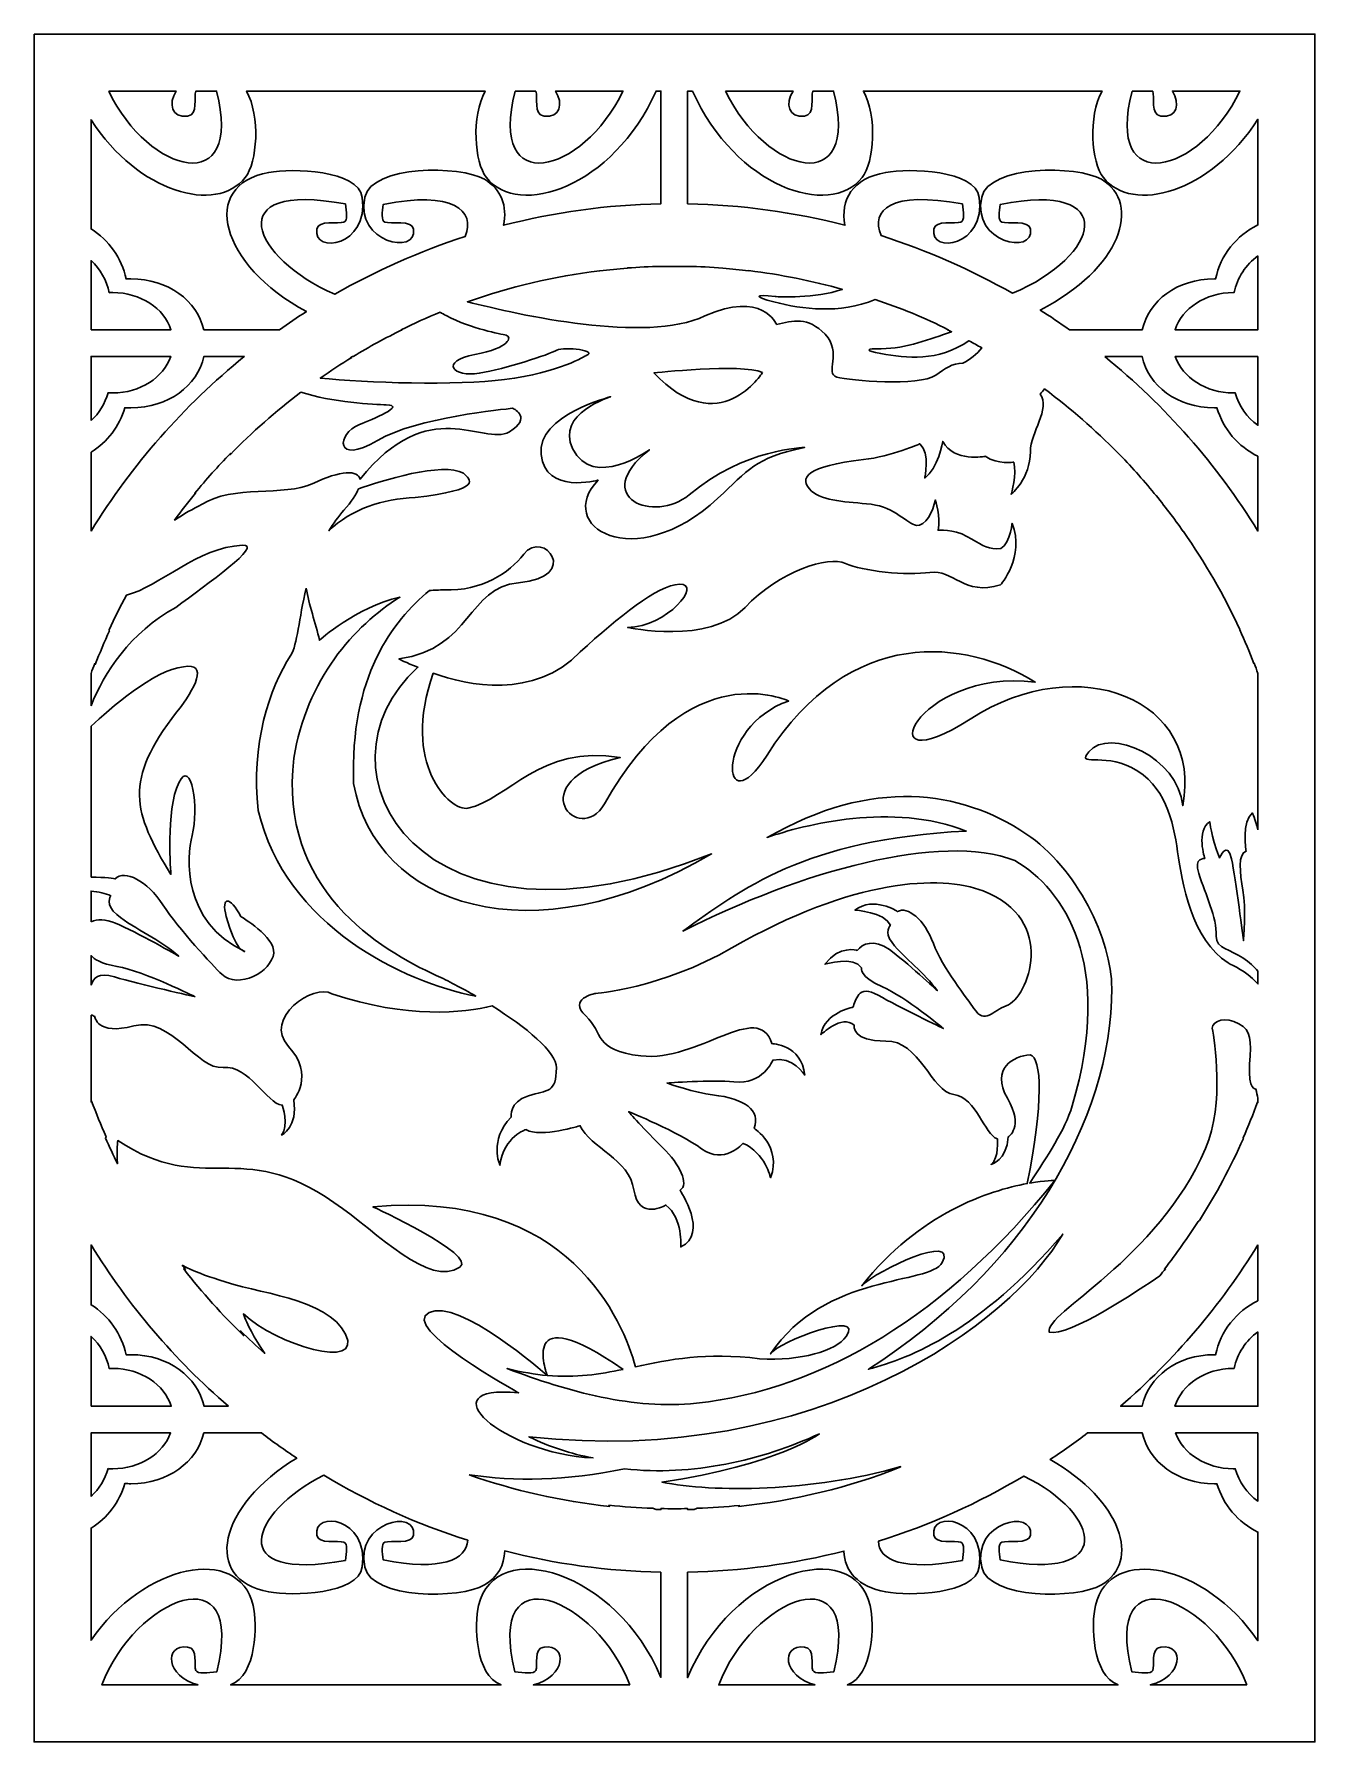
# Model space of a CAD drawing. Header units: centimetres. Extents: x -8.33 to -1.75, y -9 to -0.23.
import ezdxf

# ---------------------------------------------------------------- set-up
doc = ezdxf.new("R2010")
doc.units = ezdxf.units.CM
doc.header["$MEASUREMENT"] = 0
doc.layers.add('layer 1', color=7, linetype='Continuous')

msp = doc.modelspace()

# ---------------------------------------------------------------- linework, layer by layer
at = {"layer": 'layer 1', "color": 250, "lineweight": 30}
for points, knots in [([(-8.32859, -0.23404), (-8.32859, -0.23404), (-8.14596, -0.23404), (-8.14596, -0.23404), (-8.14596, -0.23404), (-8.14596, -0.23404), (-8.0656, -0.23404), (-8.0656, -0.23404), (-8.0656, -0.23404), (-8.0656, -0.23404), (-7.88112, -0.23404), (-7.88112, -0.23404), (-7.88112, -0.23404), (-7.88112, -0.23404), (-7.59628, -0.23404), (-7.59628, -0.23404), (-7.59628, -0.23404), (-7.59628, -0.23404), (-7.51868, -0.23404), (-7.51868, -0.23404), (-7.51868, -0.23404), (-7.51868, -0.23404), (-7.3691, -0.23404), (-7.3691, -0.23404), (-7.3691, -0.23404), (-7.3691, -0.23404), (-7.20367, -0.23404), (-7.20367, -0.23404), (-7.20367, -0.23404), (-7.20367, -0.23404), (-6.04799, -0.23404), (-6.04799, -0.23404), (-6.04799, -0.23404), (-6.04799, -0.23404), (-5.88258, -0.23404), (-5.88258, -0.23404), (-5.88258, -0.23404), (-5.88258, -0.23404), (-5.73302, -0.23404), (-5.73302, -0.23404), (-5.73302, -0.23404), (-5.73302, -0.23404), (-5.65542, -0.23404), (-5.65542, -0.23404), (-5.65542, -0.23404), (-5.65542, -0.23404), (-5.37059, -0.23404), (-5.37059, -0.23404), (-5.37059, -0.23404), (-5.37059, -0.23404), (-5.18611, -0.23404), (-5.18611, -0.23404), (-5.18611, -0.23404), (-5.18611, -0.23404), (-5.11142, -0.23404), (-5.11142, -0.23404), (-5.11142, -0.23404), (-5.11142, -0.23404), (-4.97395, -0.23404), (-4.97395, -0.23404), (-4.97395, -0.23404), (-4.97395, -0.23404), (-4.89856, -0.23404), (-4.89856, -0.23404), (-4.89856, -0.23404), (-4.89856, -0.23404), (-4.71401, -0.23404), (-4.71401, -0.23404), (-4.71401, -0.23404), (-4.71401, -0.23404), (-4.42917, -0.23404), (-4.42917, -0.23404), (-4.42917, -0.23404), (-4.42917, -0.23404), (-4.35157, -0.23404), (-4.35157, -0.23404), (-4.35157, -0.23404), (-4.35157, -0.23404), (-4.202, -0.23404), (-4.202, -0.23404), (-4.202, -0.23404), (-4.202, -0.23404), (-4.03656, -0.23404), (-4.03656, -0.23404), (-4.03656, -0.23404), (-4.03656, -0.23404), (-2.88088, -0.23404), (-2.88088, -0.23404), (-2.88088, -0.23404), (-2.88088, -0.23404), (-2.71547, -0.23404), (-2.71547, -0.23404), (-2.71547, -0.23404), (-2.71547, -0.23404), (-2.56591, -0.23404), (-2.56591, -0.23404), (-2.56591, -0.23404), (-2.56591, -0.23404), (-2.48831, -0.23404), (-2.48831, -0.23404), (-2.48831, -0.23404), (-2.48831, -0.23404), (-2.20348, -0.23404), (-2.20348, -0.23404), (-2.20348, -0.23404), (-2.20348, -0.23404), (-2.01898, -0.23404), (-2.01898, -0.23404), (-2.01898, -0.23404), (-2.01898, -0.23404), (-1.93659, -0.23404), (-1.93659, -0.23404), (-1.93659, -0.23404), (-1.93659, -0.23404), (-1.75396, -0.23404), (-1.75396, -0.23404), (-1.75396, -0.23404), (-1.75396, -0.23404), (-1.75396, -9.00021), (-1.75396, -9.00021), (-1.75396, -9.00021), (-1.75396, -9.00021), (-1.93659, -9.00021), (-1.93659, -9.00021), (-1.93659, -9.00021), (-1.93659, -9.00021), (-2.07346, -9.00021), (-2.07346, -9.00021), (-2.07346, -9.00021), (-2.07346, -9.00021), (-2.25864, -9.00021), (-2.25864, -9.00021), (-2.25864, -9.00021), (-2.25864, -9.00021), (-2.71755, -9.00021), (-2.71755, -9.00021), (-2.71755, -9.00021), (-2.71755, -9.00021), (-2.89259, -9.00021), (-2.89259, -9.00021), (-2.89259, -9.00021), (-2.89259, -9.00021), (-4.02484, -9.00021), (-4.02484, -9.00021), (-4.02484, -9.00021), (-4.02484, -9.00021), (-4.19993, -9.00021), (-4.19993, -9.00021), (-4.19993, -9.00021), (-4.19993, -9.00021), (-4.65884, -9.00021), (-4.65884, -9.00021), (-4.65884, -9.00021), (-4.65884, -9.00021), (-4.84403, -9.00021), (-4.84403, -9.00021), (-4.84403, -9.00021), (-4.84403, -9.00021), (-4.97395, -9.00021), (-4.97395, -9.00021), (-4.97395, -9.00021), (-4.97395, -9.00021), (-5.11142, -9.00021), (-5.11142, -9.00021), (-5.11142, -9.00021), (-5.11142, -9.00021), (-5.24067, -9.00021), (-5.24067, -9.00021), (-5.24067, -9.00021), (-5.24067, -9.00021), (-5.42574, -9.00021), (-5.42574, -9.00021), (-5.42574, -9.00021), (-5.42574, -9.00021), (-5.88466, -9.00021), (-5.88466, -9.00021), (-5.88466, -9.00021), (-5.88466, -9.00021), (-6.0597, -9.00021), (-6.0597, -9.00021), (-6.0597, -9.00021), (-6.0597, -9.00021), (-7.19195, -9.00021), (-7.19195, -9.00021), (-7.19195, -9.00021), (-7.19195, -9.00021), (-7.36704, -9.00021), (-7.36704, -9.00021), (-7.36704, -9.00021), (-7.36704, -9.00021), (-7.82595, -9.00021), (-7.82595, -9.00021), (-7.82595, -9.00021), (-7.82595, -9.00021), (-8.01112, -9.00021), (-8.01112, -9.00021), (-8.01112, -9.00021), (-8.01112, -9.00021), (-8.14596, -9.00021), (-8.14596, -9.00021), (-8.14596, -9.00021), (-8.14596, -9.00021), (-8.32859, -9.00021), (-8.32859, -9.00021), (-8.32859, -9.00021), (-8.32859, -9.00021), (-8.32859, -0.23404), (-8.32859, -0.23404)], [0, 0, 0, 0, 0.0188679, 0.0188679, 0.0188679, 0.0188679, 0.0377358, 0.0377358, 0.0377358, 0.0377358, 0.0566038, 0.0566038, 0.0566038, 0.0566038, 0.0754717, 0.0754717, 0.0754717, 0.0754717, 0.0943396, 0.0943396, 0.0943396, 0.0943396, 0.1132075, 0.1132075, 0.1132075, 0.1132075, 0.1320755, 0.1320755, 0.1320755, 0.1320755, 0.1509434, 0.1509434, 0.1509434, 0.1509434, 0.1698113, 0.1698113, 0.1698113, 0.1698113, 0.1886792, 0.1886792, 0.1886792, 0.1886792, 0.2075472, 0.2075472, 0.2075472, 0.2075472, 0.2264151, 0.2264151, 0.2264151, 0.2264151, 0.245283, 0.245283, 0.245283, 0.245283, 0.2641509, 0.2641509, 0.2641509, 0.2641509, 0.2830189, 0.2830189, 0.2830189, 0.2830189, 0.3018868, 0.3018868, 0.3018868, 0.3018868, 0.3207547, 0.3207547, 0.3207547, 0.3207547, 0.3396226, 0.3396226, 0.3396226, 0.3396226, 0.3584906, 0.3584906, 0.3584906, 0.3584906, 0.3773585, 0.3773585, 0.3773585, 0.3773585, 0.3962264, 0.3962264, 0.3962264, 0.3962264, 0.4150943, 0.4150943, 0.4150943, 0.4150943, 0.4339623, 0.4339623, 0.4339623, 0.4339623, 0.4528302, 0.4528302, 0.4528302, 0.4528302, 0.4716981, 0.4716981, 0.4716981, 0.4716981, 0.490566, 0.490566, 0.490566, 0.490566, 0.509434, 0.509434, 0.509434, 0.509434, 0.5283019, 0.5283019, 0.5283019, 0.5283019, 0.5471698, 0.5471698, 0.5471698, 0.5471698, 0.5660377, 0.5660377, 0.5660377, 0.5660377, 0.5849057, 0.5849057, 0.5849057, 0.5849057, 0.6037736, 0.6037736, 0.6037736, 0.6037736, 0.6226415, 0.6226415, 0.6226415, 0.6226415, 0.6415094, 0.6415094, 0.6415094, 0.6415094, 0.6603774, 0.6603774, 0.6603774, 0.6603774, 0.6792453, 0.6792453, 0.6792453, 0.6792453, 0.6981132, 0.6981132, 0.6981132, 0.6981132, 0.7169811, 0.7169811, 0.7169811, 0.7169811, 0.7358491, 0.7358491, 0.7358491, 0.7358491, 0.754717, 0.754717, 0.754717, 0.754717, 0.7735849, 0.7735849, 0.7735849, 0.7735849, 0.7924528, 0.7924528, 0.7924528, 0.7924528, 0.8113208, 0.8113208, 0.8113208, 0.8113208, 0.8301887, 0.8301887, 0.8301887, 0.8301887, 0.8490566, 0.8490566, 0.8490566, 0.8490566, 0.8679245, 0.8679245, 0.8679245, 0.8679245, 0.8867925, 0.8867925, 0.8867925, 0.8867925, 0.9056604, 0.9056604, 0.9056604, 0.9056604, 0.9245283, 0.9245283, 0.9245283, 0.9245283, 0.9433962, 0.9433962, 0.9433962, 0.9433962, 0.9622642, 0.9622642, 0.9622642, 0.9622642, 1, 1, 1, 1]), ([(-7.06884, -1.75125), (-7.02361, -1.71913), (-6.97763, -1.688), (-6.93085, -1.65799), (-6.93085, -1.65799), (-7.37358, -1.42117), (-7.48339, -1.00882), (-7.12401, -0.94378), (-7.12401, -0.94378), (-7.00392, -0.92201), (-6.66414, -0.92924), (-6.64432, -1.07273), (-6.64432, -1.07273), (-6.60964, -1.32345), (-6.89635, -1.3658), (-6.87762, -1.23526), (-6.87762, -1.23526), (-6.87057, -1.18647), (-6.76642, -1.20887), (-6.73837, -1.19869), (-6.73837, -1.19869), (-6.71751, -1.19112), (-6.72501, -1.14529), (-6.73027, -1.10566), (-6.73027, -1.10566), (-7.37992, -0.98408), (-7.21018, -1.38569), (-6.78522, -1.56955), (-6.78522, -1.56955), (-6.57463, -1.44841), (-6.35042, -1.34851), (-6.11555, -1.27269), (-6.11555, -1.27269), (-6.06154, -1.13819), (-6.17797, -1.03704), (-6.53644, -1.10782), (-6.53644, -1.10782), (-6.54163, -1.14699), (-6.54844, -1.19132), (-6.52797, -1.19869), (-6.52797, -1.19869), (-6.49996, -1.20887), (-6.38739, -1.18647), (-6.38039, -1.23526), (-6.38039, -1.23526), (-6.36098, -1.37129), (-6.68307, -1.30349), (-6.63137, -1.07122), (-6.63137, -1.07122), (-6.59435, -0.90529), (-6.14016, -0.90631), (-6.01681, -0.97917), (-6.01681, -0.97917), (-5.93021, -1.03029), (-5.89812, -1.1167), (-5.91863, -1.21542), (-5.91863, -1.21542), (-5.65977, -1.14841), (-5.38946, -1.11039), (-5.11142, -1.1049), (-5.11142, -1.1049), (-5.11142, -1.1049), (-5.11142, -0.52625), (-5.11142, -0.52625), (-5.11142, -0.52625), (-5.11142, -0.52625), (-5.13568, -0.52625), (-5.13568, -0.52625), (-5.13568, -0.52625), (-5.35782, -1.02077), (-5.84153, -1.18014), (-6.00659, -0.97023), (-6.00659, -0.97023), (-6.06851, -0.8915), (-6.08546, -0.65695), (-6.01334, -0.52625), (-6.01334, -0.52625), (-6.01334, -0.52625), (-7.23832, -0.52625), (-7.23832, -0.52625), (-7.23832, -0.52625), (-7.16618, -0.65694), (-7.1831, -0.89147), (-7.24509, -0.97023), (-7.24509, -0.97023), (-7.39254, -1.15766), (-7.79395, -1.05071), (-8.03638, -0.67368), (-8.03638, -0.67368), (-8.03638, -0.67368), (-8.03638, -1.23422), (-8.03638, -1.23422), (-8.03638, -1.23422), (-7.94521, -1.29113), (-7.87863, -1.3832), (-7.85653, -1.49085), (-7.85653, -1.49085), (-7.84852, -1.49047), (-7.8404, -1.49018), (-7.83221, -1.49018), (-7.83221, -1.49018), (-7.64006, -1.49018), (-7.49284, -1.60237), (-7.45734, -1.75125), (-7.45734, -1.75125), (-7.45734, -1.75125), (-7.06884, -1.75125), (-7.06884, -1.75125)], [0, 0, 0, 0, 0.0357143, 0.0357143, 0.0357143, 0.0357143, 0.0714286, 0.0714286, 0.0714286, 0.0714286, 0.1071429, 0.1071429, 0.1071429, 0.1071429, 0.1428571, 0.1428571, 0.1428571, 0.1428571, 0.1785714, 0.1785714, 0.1785714, 0.1785714, 0.2142857, 0.2142857, 0.2142857, 0.2142857, 0.25, 0.25, 0.25, 0.25, 0.2857143, 0.2857143, 0.2857143, 0.2857143, 0.3214286, 0.3214286, 0.3214286, 0.3214286, 0.3571429, 0.3571429, 0.3571429, 0.3571429, 0.3928571, 0.3928571, 0.3928571, 0.3928571, 0.4285714, 0.4285714, 0.4285714, 0.4285714, 0.4642857, 0.4642857, 0.4642857, 0.4642857, 0.5, 0.5, 0.5, 0.5, 0.5357143, 0.5357143, 0.5357143, 0.5357143, 0.5714286, 0.5714286, 0.5714286, 0.5714286, 0.6071429, 0.6071429, 0.6071429, 0.6071429, 0.6428571, 0.6428571, 0.6428571, 0.6428571, 0.6785714, 0.6785714, 0.6785714, 0.6785714, 0.7142857, 0.7142857, 0.7142857, 0.7142857, 0.75, 0.75, 0.75, 0.75, 0.7857143, 0.7857143, 0.7857143, 0.7857143, 0.8214286, 0.8214286, 0.8214286, 0.8214286, 0.8571429, 0.8571429, 0.8571429, 0.8571429, 0.8928571, 0.8928571, 0.8928571, 0.8928571, 0.9285714, 0.9285714, 0.9285714, 0.9285714, 1, 1, 1, 1]), ([(-7.94581, -0.52625), (-7.73884, -0.95837), (-7.25101, -1.07564), (-7.39212, -0.52625), (-7.39212, -0.52625), (-7.39212, -0.52625), (-7.49791, -0.52625), (-7.49791, -0.52625), (-7.49791, -0.52625), (-7.49815, -0.52663), (-7.49837, -0.52703), (-7.49857, -0.52744), (-7.49857, -0.52744), (-7.51026, -0.5517), (-7.48438, -0.6492), (-7.54074, -0.65521), (-7.54074, -0.65521), (-7.62336, -0.66408), (-7.64079, -0.59096), (-7.59969, -0.52625), (-7.59969, -0.52625), (-7.59969, -0.52625), (-7.94581, -0.52625), (-7.94581, -0.52625)], [0, 0, 0, 0, 0.1428571, 0.1428571, 0.1428571, 0.1428571, 0.2857143, 0.2857143, 0.2857143, 0.2857143, 0.4285714, 0.4285714, 0.4285714, 0.4285714, 0.5714286, 0.5714286, 0.5714286, 0.5714286, 0.7142857, 0.7142857, 0.7142857, 0.7142857, 1, 1, 1, 1]), ([(-5.85957, -0.52625), (-5.85957, -0.52625), (-5.75379, -0.52625), (-5.75379, -0.52625), (-5.75379, -0.52625), (-5.75354, -0.52663), (-5.75331, -0.52703), (-5.75311, -0.52744), (-5.75311, -0.52744), (-5.74142, -0.5517), (-5.76731, -0.64916), (-5.71095, -0.65521), (-5.71095, -0.65521), (-5.62833, -0.66408), (-5.6109, -0.59096), (-5.652, -0.52625), (-5.652, -0.52625), (-5.652, -0.52625), (-5.30588, -0.52625), (-5.30588, -0.52625), (-5.30588, -0.52625), (-5.51284, -0.95836), (-6.00068, -1.07564), (-5.85957, -0.52625)], [0, 0, 0, 0, 0.1428571, 0.1428571, 0.1428571, 0.1428571, 0.2857143, 0.2857143, 0.2857143, 0.2857143, 0.4285714, 0.4285714, 0.4285714, 0.4285714, 0.5714286, 0.5714286, 0.5714286, 0.5714286, 0.7142857, 0.7142857, 0.7142857, 0.7142857, 1, 1, 1, 1]), ([(-4.97395, -1.10481), (-4.69569, -1.1101), (-4.42519, -1.1481), (-4.1661, -1.21497), (-4.1661, -1.21497), (-4.19219, -1.08364), (-4.12736, -0.97463), (-3.95691, -0.94378), (-3.95691, -0.94378), (-3.83681, -0.92201), (-3.49704, -0.92924), (-3.47721, -1.07273), (-3.47721, -1.07273), (-3.44254, -1.32345), (-3.72924, -1.3658), (-3.71051, -1.23526), (-3.71051, -1.23526), (-3.70347, -1.18647), (-3.59931, -1.20887), (-3.57126, -1.19869), (-3.57126, -1.19869), (-3.55041, -1.19112), (-3.5579, -1.14529), (-3.56316, -1.10566), (-3.56316, -1.10566), (-3.93141, -1.03674), (-4.03631, -1.13595), (-3.98077, -1.26831), (-3.98077, -1.26831), (-3.74423, -1.34356), (-3.51843, -1.44329), (-3.30634, -1.56446), (-3.30634, -1.56446), (-2.85241, -1.37441), (-2.75154, -0.98584), (-3.36934, -1.10782), (-3.36934, -1.10782), (-3.37452, -1.14699), (-3.38133, -1.19132), (-3.36086, -1.19869), (-3.36086, -1.19869), (-3.33285, -1.20887), (-3.22029, -1.18647), (-3.21328, -1.23526), (-3.21328, -1.23526), (-3.19386, -1.37129), (-3.51596, -1.30349), (-3.46426, -1.07122), (-3.46426, -1.07122), (-3.42725, -0.90529), (-2.97305, -0.90631), (-2.8497, -0.97917), (-2.8497, -0.97917), (-2.63818, -1.10404), (-2.75159, -1.43932), (-3.16359, -1.6505), (-3.16359, -1.6505), (-3.11273, -1.68283), (-3.06273, -1.71642), (-3.01369, -1.75125), (-3.01369, -1.75125), (-3.01369, -1.75125), (-2.6404, -1.75125), (-2.6404, -1.75125), (-2.6404, -1.75125), (-2.60566, -1.60237), (-2.46125, -1.49018), (-2.26902, -1.49018), (-2.26902, -1.49018), (-2.26709, -1.49018), (-2.26515, -1.49021), (-2.26327, -1.49027), (-2.26327, -1.49027), (-2.23809, -1.36865), (-2.15618, -1.26702), (-2.04617, -1.21359), (-2.04617, -1.21359), (-2.04617, -1.21359), (-2.04617, -0.67054), (-2.04617, -0.67054), (-2.04617, -0.67054), (-2.28841, -1.05012), (-2.69169, -1.15815), (-2.83948, -0.97023), (-2.83948, -0.97023), (-2.9014, -0.8915), (-2.91835, -0.65695), (-2.84623, -0.52625), (-2.84623, -0.52625), (-2.84623, -0.52625), (-4.07121, -0.52625), (-4.07121, -0.52625), (-4.07121, -0.52625), (-3.99908, -0.65694), (-4.01599, -0.89147), (-4.07799, -0.97023), (-4.07799, -0.97023), (-4.24312, -1.18016), (-4.72687, -1.02075), (-4.94901, -0.52625), (-4.94901, -0.52625), (-4.94901, -0.52625), (-4.97395, -0.52625), (-4.97395, -0.52625), (-4.97395, -0.52625), (-4.97395, -0.52625), (-4.97395, -1.10481), (-4.97395, -1.10481)], [0, 0, 0, 0, 0.0357143, 0.0357143, 0.0357143, 0.0357143, 0.0714286, 0.0714286, 0.0714286, 0.0714286, 0.1071429, 0.1071429, 0.1071429, 0.1071429, 0.1428571, 0.1428571, 0.1428571, 0.1428571, 0.1785714, 0.1785714, 0.1785714, 0.1785714, 0.2142857, 0.2142857, 0.2142857, 0.2142857, 0.25, 0.25, 0.25, 0.25, 0.2857143, 0.2857143, 0.2857143, 0.2857143, 0.3214286, 0.3214286, 0.3214286, 0.3214286, 0.3571429, 0.3571429, 0.3571429, 0.3571429, 0.3928571, 0.3928571, 0.3928571, 0.3928571, 0.4285714, 0.4285714, 0.4285714, 0.4285714, 0.4642857, 0.4642857, 0.4642857, 0.4642857, 0.5, 0.5, 0.5, 0.5, 0.5357143, 0.5357143, 0.5357143, 0.5357143, 0.5714286, 0.5714286, 0.5714286, 0.5714286, 0.6071429, 0.6071429, 0.6071429, 0.6071429, 0.6428571, 0.6428571, 0.6428571, 0.6428571, 0.6785714, 0.6785714, 0.6785714, 0.6785714, 0.7142857, 0.7142857, 0.7142857, 0.7142857, 0.75, 0.75, 0.75, 0.75, 0.7857143, 0.7857143, 0.7857143, 0.7857143, 0.8214286, 0.8214286, 0.8214286, 0.8214286, 0.8571429, 0.8571429, 0.8571429, 0.8571429, 0.8928571, 0.8928571, 0.8928571, 0.8928571, 0.9285714, 0.9285714, 0.9285714, 0.9285714, 1, 1, 1, 1]), ([(-4.7787, -0.52625), (-4.7787, -0.52625), (-4.43259, -0.52625), (-4.43259, -0.52625), (-4.43259, -0.52625), (-4.47369, -0.59096), (-4.45625, -0.66408), (-4.37363, -0.65521), (-4.37363, -0.65521), (-4.31727, -0.6492), (-4.34316, -0.5517), (-4.33146, -0.52744), (-4.33146, -0.52744), (-4.33126, -0.52703), (-4.33104, -0.52663), (-4.3308, -0.52625), (-4.3308, -0.52625), (-4.3308, -0.52625), (-4.22502, -0.52625), (-4.22502, -0.52625), (-4.22502, -0.52625), (-4.0839, -1.07564), (-4.57173, -0.95837), (-4.7787, -0.52625)], [0, 0, 0, 0, 0.1428571, 0.1428571, 0.1428571, 0.1428571, 0.2857143, 0.2857143, 0.2857143, 0.2857143, 0.4285714, 0.4285714, 0.4285714, 0.4285714, 0.5714286, 0.5714286, 0.5714286, 0.5714286, 0.7142857, 0.7142857, 0.7142857, 0.7142857, 1, 1, 1, 1]), ([(-2.69246, -0.52625), (-2.69246, -0.52625), (-2.58668, -0.52625), (-2.58668, -0.52625), (-2.58668, -0.52625), (-2.58644, -0.52663), (-2.58621, -0.52703), (-2.58601, -0.52744), (-2.58601, -0.52744), (-2.57431, -0.5517), (-2.6002, -0.64916), (-2.54384, -0.65521), (-2.54384, -0.65521), (-2.46122, -0.66408), (-2.4438, -0.59096), (-2.48489, -0.52625), (-2.48489, -0.52625), (-2.48489, -0.52625), (-2.13877, -0.52625), (-2.13877, -0.52625), (-2.13877, -0.52625), (-2.34573, -0.95836), (-2.83357, -1.07564), (-2.69246, -0.52625)], [0, 0, 0, 0, 0.1428571, 0.1428571, 0.1428571, 0.1428571, 0.2857143, 0.2857143, 0.2857143, 0.2857143, 0.4285714, 0.4285714, 0.4285714, 0.4285714, 0.5714286, 0.5714286, 0.5714286, 0.5714286, 0.7142857, 0.7142857, 0.7142857, 0.7142857, 1, 1, 1, 1]), ([(-8.03638, -1.75125), (-8.03638, -1.75125), (-8.03638, -1.39647), (-8.03638, -1.39647), (-8.03638, -1.39647), (-7.98981, -1.4396), (-7.9565, -1.49682), (-7.94342, -1.56119), (-7.94342, -1.56119), (-7.93725, -1.56089), (-7.931, -1.56067), (-7.92472, -1.56067), (-7.92472, -1.56067), (-7.78225, -1.56067), (-7.66178, -1.64172), (-7.62623, -1.75125), (-7.62623, -1.75125), (-7.62623, -1.75125), (-8.03638, -1.75125), (-8.03638, -1.75125)], [0, 0, 0, 0, 0.1666667, 0.1666667, 0.1666667, 0.1666667, 0.3333333, 0.3333333, 0.3333333, 0.3333333, 0.5, 0.5, 0.5, 0.5, 0.6666667, 0.6666667, 0.6666667, 0.6666667, 1, 1, 1, 1]), ([(-2.04617, -1.37247), (-2.04617, -1.37247), (-2.04617, -1.75125), (-2.04617, -1.75125), (-2.04617, -1.75125), (-2.04617, -1.75125), (-2.47134, -1.75125), (-2.47134, -1.75125), (-2.47134, -1.75125), (-2.43579, -1.64172), (-2.31531, -1.56067), (-2.17279, -1.56067), (-2.17279, -1.56067), (-2.17131, -1.56067), (-2.16982, -1.5607), (-2.16836, -1.56073), (-2.16836, -1.56073), (-2.15259, -1.48374), (-2.1079, -1.41703), (-2.04617, -1.37247)], [0, 0, 0, 0, 0.1666667, 0.1666667, 0.1666667, 0.1666667, 0.3333333, 0.3333333, 0.3333333, 0.3333333, 0.5, 0.5, 0.5, 0.5, 0.6666667, 0.6666667, 0.6666667, 0.6666667, 1, 1, 1, 1]), ([(-4.52404, -1.58092), (-4.63349, -1.56627), (-4.63454, -1.58322), (-4.53102, -1.6089), (-4.53102, -1.6089), (-4.38296, -1.64563), (-4.19463, -1.67225), (-4.01172, -1.5962), (-4.01172, -1.5962), (-3.88174, -1.63854), (-3.75608, -1.69047), (-3.63556, -1.75125), (-3.63556, -1.75125), (-3.63556, -1.75125), (-3.63972, -1.75125), (-3.63972, -1.75125), (-3.63972, -1.75125), (-3.63275, -1.75469), (-3.62579, -1.75814), (-3.61883, -1.76161), (-3.61883, -1.76161), (-3.73064, -1.79943), (-3.84996, -1.84803), (-3.97959, -1.84928), (-3.97959, -1.84928), (-4.06343, -1.8456), (-4.06274, -1.86033), (-3.98229, -1.87406), (-3.98229, -1.87406), (-3.84967, -1.89666), (-3.69125, -1.91745), (-3.52967, -1.80795), (-3.52967, -1.80795), (-3.50774, -1.81979), (-3.48596, -1.83187), (-3.46435, -1.8442), (-3.46435, -1.8442), (-3.48715, -1.87713), (-3.52608, -1.90388), (-3.5606, -1.92318), (-3.5606, -1.92318), (-3.61629, -1.92282), (-3.65309, -1.95212), (-3.6998, -1.98413), (-3.6998, -1.98413), (-3.7887, -2.04496), (-4.14138, -2.01242), (-4.20743, -1.9944), (-4.20743, -1.9944), (-4.27349, -1.97634), (-4.17806, -1.86798), (-4.26759, -1.77483), (-4.26759, -1.77483), (-4.35695, -1.68177), (-4.43458, -1.70584), (-4.51713, -1.72439), (-4.51713, -1.72439), (-4.51713, -1.72439), (-4.59359, -1.54744), (-4.88478, -1.68078), (-4.88478, -1.68078), (-5.19626, -1.82335), (-5.83362, -1.6754), (-6.10417, -1.608), (-6.10417, -1.608), (-5.88748, -1.53107), (-5.66019, -1.47686), (-5.42517, -1.4484), (-5.42517, -1.4484), (-5.42532, -1.44887), (-5.42547, -1.44932), (-5.42562, -1.44978), (-5.42562, -1.44978), (-5.37876, -1.44408), (-5.33163, -1.43926), (-5.28419, -1.4356), (-5.28419, -1.4356), (-5.28389, -1.43521), (-5.28359, -1.43483), (-5.28329, -1.43444), (-5.28329, -1.43444), (-5.22639, -1.43013), (-5.16909, -1.42732), (-5.11142, -1.42606), (-5.11142, -1.42606), (-5.11142, -1.42606), (-5.11142, -1.4272), (-5.11142, -1.4272), (-5.11142, -1.4272), (-5.08752, -1.42667), (-5.06358, -1.42628), (-5.03956, -1.42628), (-5.03956, -1.42628), (-5.01763, -1.42628), (-4.99578, -1.42666), (-4.97395, -1.42712), (-4.97395, -1.42712), (-4.97395, -1.42712), (-4.97395, -1.426), (-4.97395, -1.426), (-4.97395, -1.426), (-4.91333, -1.42727), (-4.85312, -1.43025), (-4.79336, -1.43488), (-4.79336, -1.43488), (-4.79313, -1.43519), (-4.79288, -1.4355), (-4.79265, -1.4358), (-4.79265, -1.4358), (-4.74804, -1.43925), (-4.70373, -1.4438), (-4.65964, -1.44908), (-4.65964, -1.44908), (-4.65975, -1.44874), (-4.65987, -1.44841), (-4.65998, -1.44807), (-4.65998, -1.44807), (-4.49559, -1.46782), (-4.33498, -1.50016), (-4.17913, -1.54406), (-4.17913, -1.54406), (-4.32035, -1.59156), (-4.50487, -1.58336), (-4.52404, -1.58092)], [0, 0, 0, 0, 0.03125, 0.03125, 0.03125, 0.03125, 0.0625, 0.0625, 0.0625, 0.0625, 0.09375, 0.09375, 0.09375, 0.09375, 0.125, 0.125, 0.125, 0.125, 0.15625, 0.15625, 0.15625, 0.15625, 0.1875, 0.1875, 0.1875, 0.1875, 0.21875, 0.21875, 0.21875, 0.21875, 0.25, 0.25, 0.25, 0.25, 0.28125, 0.28125, 0.28125, 0.28125, 0.3125, 0.3125, 0.3125, 0.3125, 0.34375, 0.34375, 0.34375, 0.34375, 0.375, 0.375, 0.375, 0.375, 0.40625, 0.40625, 0.40625, 0.40625, 0.4375, 0.4375, 0.4375, 0.4375, 0.46875, 0.46875, 0.46875, 0.46875, 0.5, 0.5, 0.5, 0.5, 0.53125, 0.53125, 0.53125, 0.53125, 0.5625, 0.5625, 0.5625, 0.5625, 0.59375, 0.59375, 0.59375, 0.59375, 0.625, 0.625, 0.625, 0.625, 0.65625, 0.65625, 0.65625, 0.65625, 0.6875, 0.6875, 0.6875, 0.6875, 0.71875, 0.71875, 0.71875, 0.71875, 0.75, 0.75, 0.75, 0.75, 0.78125, 0.78125, 0.78125, 0.78125, 0.8125, 0.8125, 0.8125, 0.8125, 0.84375, 0.84375, 0.84375, 0.84375, 0.875, 0.875, 0.875, 0.875, 0.90625, 0.90625, 0.90625, 0.90625, 0.9375, 0.9375, 0.9375, 0.9375, 1, 1, 1, 1]), ([(-6.24345, -1.66115), (-6.23472, -1.66712), (-6.22477, -1.6731), (-6.21361, -1.67897), (-6.21361, -1.67897), (-6.08096, -1.74886), (-5.93427, -1.77186), (-5.90537, -1.77993), (-5.90537, -1.77993), (-5.87643, -1.78805), (-5.88315, -1.84466), (-6.06646, -1.87889), (-6.06646, -1.87889), (-6.24979, -1.91316), (-6.1786, -1.99733), (-6.0436, -1.97466), (-6.0436, -1.97466), (-5.90856, -1.95198), (-5.68647, -1.87842), (-5.64549, -1.85706), (-5.64549, -1.85706), (-5.60459, -1.83573), (-5.4281, -1.85959), (-5.495, -1.88351), (-5.495, -1.88351), (-5.495, -1.88351), (-5.6307, -1.97242), (-5.91368, -2.00733), (-5.91368, -2.00733), (-6.15787, -2.03743), (-6.62807, -2.02558), (-6.8595, -1.99923), (-6.8595, -1.99923), (-6.80685, -1.96244), (-6.75304, -1.9272), (-6.69815, -1.89358), (-6.69815, -1.89358), (-6.70087, -1.89442), (-6.70357, -1.89529), (-6.70628, -1.89615), (-6.70628, -1.89615), (-6.70224, -1.89366), (-6.69818, -1.89119), (-6.69413, -1.88872), (-6.69413, -1.88872), (-6.69413, -1.88872), (-6.69036, -1.88872), (-6.69036, -1.88872), (-6.69036, -1.88872), (-6.60904, -1.83924), (-6.52525, -1.79345), (-6.43941, -1.75125), (-6.43941, -1.75125), (-6.43941, -1.75125), (-6.44374, -1.75125), (-6.44374, -1.75125), (-6.44374, -1.75125), (-6.3782, -1.71901), (-6.31141, -1.68894), (-6.24345, -1.66115)], [0, 0, 0, 0, 0.0625, 0.0625, 0.0625, 0.0625, 0.125, 0.125, 0.125, 0.125, 0.1875, 0.1875, 0.1875, 0.1875, 0.25, 0.25, 0.25, 0.25, 0.3125, 0.3125, 0.3125, 0.3125, 0.375, 0.375, 0.375, 0.375, 0.4375, 0.4375, 0.4375, 0.4375, 0.5, 0.5, 0.5, 0.5, 0.5625, 0.5625, 0.5625, 0.5625, 0.625, 0.625, 0.625, 0.625, 0.6875, 0.6875, 0.6875, 0.6875, 0.75, 0.75, 0.75, 0.75, 0.8125, 0.8125, 0.8125, 0.8125, 0.875, 0.875, 0.875, 0.875, 1, 1, 1, 1]), ([(-8.03638, -2.7851), (-7.82645, -2.44357), (-7.55984, -2.14033), (-7.24975, -1.88872), (-7.24975, -1.88872), (-7.24975, -1.88872), (-7.45669, -1.88872), (-7.45669, -1.88872), (-7.45669, -1.88872), (-7.49103, -2.03891), (-7.63889, -2.15246), (-7.83221, -2.15246), (-7.83221, -2.15246), (-7.84268, -2.15246), (-7.85311, -2.15212), (-7.86341, -2.15145), (-7.86341, -2.15145), (-7.89053, -2.24706), (-7.95321, -2.3283), (-8.03638, -2.38027), (-8.03638, -2.38027), (-8.03638, -2.38027), (-8.03638, -2.7851), (-8.03638, -2.7851)], [0, 0, 0, 0, 0.1428571, 0.1428571, 0.1428571, 0.1428571, 0.2857143, 0.2857143, 0.2857143, 0.2857143, 0.4285714, 0.4285714, 0.4285714, 0.4285714, 0.5714286, 0.5714286, 0.5714286, 0.5714286, 0.7142857, 0.7142857, 0.7142857, 0.7142857, 1, 1, 1, 1]), ([(-8.03638, -2.21803), (-8.03638, -2.21803), (-8.03638, -1.88872), (-8.03638, -1.88872), (-8.03638, -1.88872), (-8.03638, -1.88872), (-7.62739, -1.88872), (-7.62739, -1.88872), (-7.62739, -1.88872), (-7.66436, -1.99643), (-7.78379, -2.07573), (-7.92472, -2.07573), (-7.92472, -2.07573), (-7.93276, -2.07573), (-7.94079, -2.07546), (-7.9487, -2.07494), (-7.9487, -2.07494), (-7.96428, -2.13048), (-7.99512, -2.17978), (-8.03638, -2.21803)], [0, 0, 0, 0, 0.1666667, 0.1666667, 0.1666667, 0.1666667, 0.3333333, 0.3333333, 0.3333333, 0.3333333, 0.5, 0.5, 0.5, 0.5, 0.6666667, 0.6666667, 0.6666667, 0.6666667, 1, 1, 1, 1]), ([(-4.58918, -1.97066), (-4.58918, -1.97066), (-4.8109, -2.32772), (-5.14732, -1.97297), (-5.14732, -1.97297), (-5.14732, -1.97297), (-4.69896, -1.92352), (-4.58918, -1.97066)], [0, 0, 0, 0, 0.3333333, 0.3333333, 0.3333333, 0.3333333, 1, 1, 1, 1]), ([(-2.83281, -1.88872), (-2.52274, -2.14035), (-2.25608, -2.44357), (-2.04617, -2.78513), (-2.04617, -2.78513), (-2.04617, -2.78513), (-2.04617, -2.40097), (-2.04617, -2.40097), (-2.04617, -2.40097), (-2.14759, -2.35165), (-2.22509, -2.26134), (-2.25631, -2.15223), (-2.25631, -2.15223), (-2.26053, -2.15232), (-2.26478, -2.15246), (-2.26902, -2.15246), (-2.26902, -2.15246), (-2.46243, -2.15246), (-2.60743, -2.03891), (-2.64104, -1.88872), (-2.64104, -1.88872), (-2.64104, -1.88872), (-2.83281, -1.88872), (-2.83281, -1.88872)], [0, 0, 0, 0, 0.1428571, 0.1428571, 0.1428571, 0.1428571, 0.2857143, 0.2857143, 0.2857143, 0.2857143, 0.4285714, 0.4285714, 0.4285714, 0.4285714, 0.5714286, 0.5714286, 0.5714286, 0.5714286, 0.7142857, 0.7142857, 0.7142857, 0.7142857, 1, 1, 1, 1]), ([(-2.04617, -1.88872), (-2.04617, -1.88872), (-2.04617, -2.24204), (-2.04617, -2.24204), (-2.04617, -2.24204), (-2.10197, -2.20171), (-2.14383, -2.14329), (-2.163, -2.07554), (-2.163, -2.07554), (-2.16624, -2.07563), (-2.16952, -2.07573), (-2.17279, -2.07573), (-2.17279, -2.07573), (-2.31377, -2.07573), (-2.43321, -1.99643), (-2.47018, -1.88872), (-2.47018, -1.88872), (-2.47018, -1.88872), (-2.04617, -1.88872), (-2.04617, -1.88872)], [0, 0, 0, 0, 0.1666667, 0.1666667, 0.1666667, 0.1666667, 0.3333333, 0.3333333, 0.3333333, 0.3333333, 0.5, 0.5, 0.5, 0.5, 0.6666667, 0.6666667, 0.6666667, 0.6666667, 1, 1, 1, 1]), ([(-6.95897, -2.07161), (-6.80286, -2.12549), (-6.57825, -2.13492), (-6.52092, -2.13672), (-6.52092, -2.13672), (-6.41318, -2.14002), (-6.59452, -2.212), (-6.65802, -2.23723), (-6.65802, -2.23723), (-6.77599, -2.28417), (-6.78845, -2.45177), (-6.56534, -2.31973), (-6.56534, -2.31973), (-6.36379, -2.20051), (-5.91357, -2.16017), (-5.87251, -2.15453), (-5.87251, -2.15453), (-5.85966, -2.16024), (-5.77414, -2.20268), (-5.88849, -2.27581), (-5.88849, -2.27581), (-6.0289, -2.35123), (-6.2995, -2.07427), (-6.65531, -2.51923), (-6.65531, -2.51923), (-6.66551, -2.46992), (-6.75307, -2.47269), (-6.90078, -2.5418), (-6.90078, -2.5418), (-7.04094, -2.60739), (-7.31283, -2.54693), (-7.46688, -2.64761), (-7.46688, -2.64761), (-7.51387, -2.67066), (-7.56157, -2.6977), (-7.60724, -2.72806), (-7.60724, -2.72806), (-7.57272, -2.68119), (-7.53697, -2.63527), (-7.49997, -2.59042), (-7.49997, -2.59042), (-7.50135, -2.59057), (-7.50274, -2.59075), (-7.50413, -2.59091), (-7.50413, -2.59091), (-7.4458, -2.52016), (-7.3845, -2.45194), (-7.32041, -2.38646), (-7.32041, -2.38646), (-7.32115, -2.38858), (-7.32188, -2.3907), (-7.32257, -2.39282), (-7.32257, -2.39282), (-7.20969, -2.2769), (-7.08815, -2.16946), (-6.95897, -2.07161)], [0, 0, 0, 0, 0.0666667, 0.0666667, 0.0666667, 0.0666667, 0.1333333, 0.1333333, 0.1333333, 0.1333333, 0.2, 0.2, 0.2, 0.2, 0.2666667, 0.2666667, 0.2666667, 0.2666667, 0.3333333, 0.3333333, 0.3333333, 0.3333333, 0.4, 0.4, 0.4, 0.4, 0.4666667, 0.4666667, 0.4666667, 0.4666667, 0.5333333, 0.5333333, 0.5333333, 0.5333333, 0.6, 0.6, 0.6, 0.6, 0.6666667, 0.6666667, 0.6666667, 0.6666667, 0.7333333, 0.7333333, 0.7333333, 0.7333333, 0.8, 0.8, 0.8, 0.8, 0.8666667, 0.8666667, 0.8666667, 0.8666667, 1, 1, 1, 1]), ([(-2.04617, -4.31827), (-2.06299, -4.26168), (-2.07376, -4.2321), (-2.07376, -4.2321), (-2.07376, -4.2321), (-2.1306, -4.27052), (-2.10658, -4.42823), (-2.10658, -4.42823), (-2.10658, -4.42823), (-2.14974, -4.43879), (-2.13917, -4.5399), (-2.12307, -4.6285), (-2.12307, -4.6285), (-2.10698, -4.71701), (-2.12046, -4.88758), (-2.12046, -4.88758), (-2.12046, -4.88758), (-2.12046, -4.88758), (-2.15996, -4.56809), (-2.1814, -4.46819), (-2.1814, -4.46819), (-2.20282, -4.36817), (-2.24399, -4.46299), (-2.24399, -4.46299), (-2.24399, -4.46299), (-2.28754, -4.3432), (-2.29348, -4.27737), (-2.29348, -4.27737), (-2.29348, -4.27737), (-2.36523, -4.32124), (-2.31876, -4.46653), (-2.31876, -4.46653), (-2.31876, -4.46653), (-2.31876, -4.46653), (-2.37743, -4.45791), (-2.34992, -4.54337), (-2.34992, -4.54337), (-2.31416, -4.65434), (-2.25737, -4.76378), (-2.2599, -4.86494), (-2.2599, -4.86494), (-2.26139, -4.92787), (-2.18482, -4.93377), (-2.12378, -4.97551), (-2.12378, -4.97551), (-2.08987, -4.99871), (-2.06442, -5.02218), (-2.04617, -5.0435), (-2.04617, -5.0435), (-2.04617, -5.0435), (-2.04617, -5.1098), (-2.04617, -5.1098), (-2.04617, -5.1098), (-2.04807, -5.10794), (-2.05003, -5.10592), (-2.05204, -5.10373), (-2.05204, -5.10373), (-2.10935, -5.04143), (-2.17387, -5.01643), (-2.19905, -5.00105), (-2.19905, -5.00105), (-2.38568, -4.88676), (-2.43618, -4.58507), (-2.45847, -4.43099), (-2.45847, -4.43099), (-2.48208, -4.26815), (-2.52142, -4.08902), (-2.69436, -3.9994), (-2.69436, -3.9994), (-2.8445, -3.92166), (-2.98081, -3.99722), (-2.91453, -3.91798), (-2.91453, -3.91798), (-2.80703, -3.78954), (-2.45611, -3.94591), (-2.43211, -4.19483), (-2.43211, -4.19483), (-2.32636, -3.65227), (-2.96167, -3.38865), (-3.52326, -3.74992), (-3.52326, -3.74992), (-4.06719, -4.09993), (-3.80777, -3.48605), (-3.1897, -3.5597), (-3.1897, -3.5597), (-3.54355, -3.33982), (-4.14107, -3.26653), (-4.56628, -3.93499), (-4.56628, -3.93499), (-4.8033, -4.30765), (-4.83832, -3.78895), (-4.45558, -3.65738), (-4.45558, -3.65738), (-4.45558, -3.65738), (-4.96541, -3.40871), (-5.40142, -4.18529), (-5.40142, -4.18529), (-5.52779, -4.4103), (-5.84529, -4.07116), (-5.31938, -3.94738), (-5.31938, -3.94738), (-5.73505, -3.87939), (-5.89139, -4.161), (-6.10155, -4.20795), (-6.10155, -4.20795), (-6.19537, -4.22284), (-6.44561, -3.9809), (-6.27948, -3.51484), (-6.27948, -3.51484), (-6.10563, -3.57691), (-5.76327, -3.65174), (-5.52487, -3.40494), (-5.52487, -3.40494), (-5.32828, -3.22583), (-5.12782, -3.06232), (-5.01612, -3.05791), (-5.01612, -3.05791), (-4.89506, -3.05317), (-5.07907, -3.27734), (-5.28235, -3.27925), (-5.28235, -3.27925), (-5.28235, -3.27925), (-4.86224, -3.37071), (-4.67929, -3.17714), (-4.67929, -3.17714), (-4.50149, -2.98889), (-4.2502, -2.91127), (-4.16425, -2.95123), (-4.16425, -2.95123), (-4.07837, -2.9911), (-3.84843, -3.01435), (-3.73004, -2.99694), (-3.73004, -2.99694), (-3.61157, -2.97948), (-3.5543, -3.11931), (-3.36806, -3.06159), (-3.36806, -3.06159), (-3.36806, -3.06159), (-3.24119, -2.91736), (-3.30782, -2.74541), (-3.30782, -2.74541), (-3.30782, -2.74541), (-3.3272, -2.88826), (-3.38724, -2.87664), (-3.38724, -2.87664), (-3.44269, -2.87446), (-3.46944, -2.85136), (-3.54, -2.81192), (-3.54, -2.81192), (-3.6106, -2.77253), (-3.68773, -2.78065), (-3.68773, -2.78065), (-3.68773, -2.78065), (-3.67539, -2.71209), (-3.70189, -2.62502), (-3.70189, -2.62502), (-3.70189, -2.62502), (-3.71391, -2.683), (-3.75374, -2.76265), (-3.79974, -2.75585), (-3.79974, -2.75585), (-3.84562, -2.74906), (-3.90963, -2.66208), (-4.03222, -2.64757), (-4.03222, -2.64757), (-4.15479, -2.63303), (-4.27783, -2.63437), (-4.33766, -2.57939), (-4.33766, -2.57939), (-4.41054, -2.51241), (-4.36168, -2.45158), (-4.07153, -2.41807), (-4.07153, -2.41807), (-3.92746, -2.40143), (-3.78206, -2.33709), (-3.78206, -2.33709), (-3.78206, -2.33709), (-3.72717, -2.38663), (-3.75658, -2.51309), (-3.75658, -2.51309), (-3.75658, -2.51309), (-3.68859, -2.4675), (-3.66456, -2.325), (-3.66456, -2.325), (-3.66456, -2.325), (-3.60623, -2.43301), (-3.4457, -2.40098), (-3.4457, -2.40098), (-3.4457, -2.40098), (-3.38044, -2.44548), (-3.30008, -2.43144), (-3.30008, -2.43144), (-3.30008, -2.43144), (-3.28132, -2.49046), (-3.31324, -2.59625), (-3.31324, -2.59625), (-3.31324, -2.59625), (-3.31324, -2.59625), (-3.21339, -2.51456), (-3.21444, -2.3765), (-3.21444, -2.3765), (-3.21514, -2.27946), (-3.10881, -2.15692), (-3.16467, -2.08157), (-3.16467, -2.08157), (-3.15678, -2.07345), (-3.14898, -2.06473), (-3.14156, -2.05551), (-3.14156, -2.05551), (-3.00796, -2.15496), (-2.88238, -2.26462), (-2.76591, -2.38324), (-2.76591, -2.38324), (-2.76605, -2.38286), (-2.76621, -2.38247), (-2.76635, -2.38208), (-2.76635, -2.38208), (-2.70059, -2.44902), (-2.63775, -2.51883), (-2.57803, -2.5913), (-2.57803, -2.5913), (-2.57819, -2.59128), (-2.57834, -2.59126), (-2.5785, -2.59124), (-2.5785, -2.59124), (-2.52637, -2.65448), (-2.47674, -2.71985), (-2.42952, -2.78702), (-2.42952, -2.78702), (-2.42918, -2.78721), (-2.42883, -2.78741), (-2.42849, -2.7876), (-2.42849, -2.7876), (-2.31761, -2.94538), (-2.2206, -3.11355), (-2.13932, -3.29035), (-2.13932, -3.29035), (-2.13945, -3.29061), (-2.13957, -3.29088), (-2.1397, -3.29114), (-2.1397, -3.29114), (-2.11361, -3.34795), (-2.08918, -3.40566), (-2.0664, -3.46419), (-2.0664, -3.46419), (-2.06623, -3.46393), (-2.06606, -3.46368), (-2.06589, -3.46343), (-2.06589, -3.46343), (-2.05919, -3.48062), (-2.05258, -3.49785), (-2.04617, -3.51518), (-2.04617, -3.51518), (-2.04617, -3.51518), (-2.04617, -4.31827), (-2.04617, -4.31827)], [0, 0, 0, 0, 0.0153846, 0.0153846, 0.0153846, 0.0153846, 0.0307692, 0.0307692, 0.0307692, 0.0307692, 0.0461538, 0.0461538, 0.0461538, 0.0461538, 0.0615385, 0.0615385, 0.0615385, 0.0615385, 0.0769231, 0.0769231, 0.0769231, 0.0769231, 0.0923077, 0.0923077, 0.0923077, 0.0923077, 0.1076923, 0.1076923, 0.1076923, 0.1076923, 0.1230769, 0.1230769, 0.1230769, 0.1230769, 0.1384615, 0.1384615, 0.1384615, 0.1384615, 0.1538462, 0.1538462, 0.1538462, 0.1538462, 0.1692308, 0.1692308, 0.1692308, 0.1692308, 0.1846154, 0.1846154, 0.1846154, 0.1846154, 0.2, 0.2, 0.2, 0.2, 0.2153846, 0.2153846, 0.2153846, 0.2153846, 0.2307692, 0.2307692, 0.2307692, 0.2307692, 0.2461538, 0.2461538, 0.2461538, 0.2461538, 0.2615385, 0.2615385, 0.2615385, 0.2615385, 0.2769231, 0.2769231, 0.2769231, 0.2769231, 0.2923077, 0.2923077, 0.2923077, 0.2923077, 0.3076923, 0.3076923, 0.3076923, 0.3076923, 0.3230769, 0.3230769, 0.3230769, 0.3230769, 0.3384615, 0.3384615, 0.3384615, 0.3384615, 0.3538462, 0.3538462, 0.3538462, 0.3538462, 0.3692308, 0.3692308, 0.3692308, 0.3692308, 0.3846154, 0.3846154, 0.3846154, 0.3846154, 0.4, 0.4, 0.4, 0.4, 0.4153846, 0.4153846, 0.4153846, 0.4153846, 0.4307692, 0.4307692, 0.4307692, 0.4307692, 0.4461538, 0.4461538, 0.4461538, 0.4461538, 0.4615385, 0.4615385, 0.4615385, 0.4615385, 0.4769231, 0.4769231, 0.4769231, 0.4769231, 0.4923077, 0.4923077, 0.4923077, 0.4923077, 0.5076923, 0.5076923, 0.5076923, 0.5076923, 0.5230769, 0.5230769, 0.5230769, 0.5230769, 0.5384615, 0.5384615, 0.5384615, 0.5384615, 0.5538462, 0.5538462, 0.5538462, 0.5538462, 0.5692308, 0.5692308, 0.5692308, 0.5692308, 0.5846154, 0.5846154, 0.5846154, 0.5846154, 0.6, 0.6, 0.6, 0.6, 0.6153846, 0.6153846, 0.6153846, 0.6153846, 0.6307692, 0.6307692, 0.6307692, 0.6307692, 0.6461538, 0.6461538, 0.6461538, 0.6461538, 0.6615385, 0.6615385, 0.6615385, 0.6615385, 0.6769231, 0.6769231, 0.6769231, 0.6769231, 0.6923077, 0.6923077, 0.6923077, 0.6923077, 0.7076923, 0.7076923, 0.7076923, 0.7076923, 0.7230769, 0.7230769, 0.7230769, 0.7230769, 0.7384615, 0.7384615, 0.7384615, 0.7384615, 0.7538462, 0.7538462, 0.7538462, 0.7538462, 0.7692308, 0.7692308, 0.7692308, 0.7692308, 0.7846154, 0.7846154, 0.7846154, 0.7846154, 0.8, 0.8, 0.8, 0.8, 0.8153846, 0.8153846, 0.8153846, 0.8153846, 0.8307692, 0.8307692, 0.8307692, 0.8307692, 0.8461538, 0.8461538, 0.8461538, 0.8461538, 0.8615385, 0.8615385, 0.8615385, 0.8615385, 0.8769231, 0.8769231, 0.8769231, 0.8769231, 0.8923077, 0.8923077, 0.8923077, 0.8923077, 0.9076923, 0.9076923, 0.9076923, 0.9076923, 0.9230769, 0.9230769, 0.9230769, 0.9230769, 0.9384615, 0.9384615, 0.9384615, 0.9384615, 0.9538462, 0.9538462, 0.9538462, 0.9538462, 0.9692308, 0.9692308, 0.9692308, 0.9692308, 1, 1, 1, 1]), ([(-4.81835, -2.61644), (-5.25193, -3.01559), (-5.65961, -2.75707), (-5.43324, -2.52365), (-5.43324, -2.52365), (-5.43324, -2.52365), (-5.70537, -2.59731), (-5.72632, -2.3922), (-5.72632, -2.3922), (-5.74719, -2.18707), (-5.36815, -2.09555), (-5.36815, -2.09555), (-5.36815, -2.09555), (-5.36815, -2.09555), (-5.65121, -2.18106), (-5.56419, -2.36107), (-5.56419, -2.36107), (-5.46001, -2.57665), (-5.17022, -2.36702), (-5.17022, -2.36702), (-5.17022, -2.36702), (-5.48014, -2.61395), (-5.14292, -2.74761), (-4.96642, -2.59897), (-4.96642, -2.59897), (-4.68375, -2.36092), (-4.37318, -2.3557), (-4.37318, -2.3557), (-4.37318, -2.3557), (-4.6322, -2.40975), (-4.66192, -2.47243), (-4.81835, -2.61644)], [0, 0, 0, 0, 0.1111111, 0.1111111, 0.1111111, 0.1111111, 0.2222222, 0.2222222, 0.2222222, 0.2222222, 0.3333333, 0.3333333, 0.3333333, 0.3333333, 0.4444444, 0.4444444, 0.4444444, 0.4444444, 0.5555556, 0.5555556, 0.5555556, 0.5555556, 0.6666667, 0.6666667, 0.6666667, 0.6666667, 0.7777778, 0.7777778, 0.7777778, 0.7777778, 1, 1, 1, 1]), ([(-6.66314, -2.56749), (-6.55105, -2.52871), (-6.22973, -2.42636), (-6.12491, -2.48835), (-6.12491, -2.48835), (-6.08638, -2.5194), (-6.02122, -2.57282), (-6.37321, -2.61248), (-6.37321, -2.61248), (-6.53808, -2.61784), (-6.70112, -2.67347), (-6.81557, -2.78286), (-6.81557, -2.78286), (-6.79346, -2.74658), (-6.76792, -2.7112), (-6.73825, -2.67749), (-6.73825, -2.67749), (-6.69993, -2.63394), (-6.67524, -2.59699), (-6.66314, -2.56749)], [0, 0, 0, 0, 0.1666667, 0.1666667, 0.1666667, 0.1666667, 0.3333333, 0.3333333, 0.3333333, 0.3333333, 0.5, 0.5, 0.5, 0.5, 0.6666667, 0.6666667, 0.6666667, 0.6666667, 1, 1, 1, 1]), ([(-6.2995, -3.09043), (-6.27459, -3.08787), (-6.24958, -3.08676), (-6.22462, -3.08738), (-6.22462, -3.08738), (-6.02661, -3.0923), (-5.89057, -3.00074), (-5.81528, -2.90326), (-5.81528, -2.90326), (-5.7135, -2.77149), (-5.51695, -3.02221), (-5.84159, -3.05013), (-5.84159, -3.05013), (-6.10591, -3.07292), (-6.08021, -3.38696), (-6.45593, -3.44138), (-6.45593, -3.44138), (-6.45593, -3.44138), (-6.41935, -3.46062), (-6.35883, -3.48381), (-6.35883, -3.48381), (-6.93481, -4.00506), (-6.35347, -5.04685), (-4.85131, -4.44186), (-4.85131, -4.44186), (-5.77382, -4.98474), (-6.57634, -4.70999), (-6.68851, -4.08085), (-6.68851, -4.08085), (-6.70881, -3.5355), (-6.48884, -3.24457), (-6.2995, -3.09043)], [0, 0, 0, 0, 0.1111111, 0.1111111, 0.1111111, 0.1111111, 0.2222222, 0.2222222, 0.2222222, 0.2222222, 0.3333333, 0.3333333, 0.3333333, 0.3333333, 0.4444444, 0.4444444, 0.4444444, 0.4444444, 0.5555556, 0.5555556, 0.5555556, 0.5555556, 0.6666667, 0.6666667, 0.6666667, 0.6666667, 0.7777778, 0.7777778, 0.7777778, 0.7777778, 1, 1, 1, 1]), ([(-8.03638, -3.68151), (-7.97132, -3.51458), (-7.8364, -3.3049), (-7.60049, -3.17695), (-7.60049, -3.17695), (-7.44563, -3.0587), (-7.14533, -2.85202), (-7.25992, -2.85769), (-7.25992, -2.85769), (-7.487, -2.8665), (-7.68586, -3.07227), (-7.8551, -3.11338), (-7.8551, -3.11338), (-7.88662, -3.17202), (-7.91635, -3.23175), (-7.94422, -3.29249), (-7.94422, -3.29249), (-7.94352, -3.29394), (-7.94281, -3.29539), (-7.9421, -3.29684), (-7.9421, -3.29684), (-7.96795, -3.35343), (-7.99208, -3.41096), (-8.01466, -3.46925), (-8.01466, -3.46925), (-8.01558, -3.46792), (-8.0165, -3.4666), (-8.01742, -3.46527), (-8.01742, -3.46527), (-8.02388, -3.48187), (-8.0302, -3.49854), (-8.03638, -3.51527), (-8.03638, -3.51527), (-8.03638, -3.51527), (-8.03638, -3.68151), (-8.03638, -3.68151)], [0, 0, 0, 0, 0.1, 0.1, 0.1, 0.1, 0.2, 0.2, 0.2, 0.2, 0.3, 0.3, 0.3, 0.3, 0.4, 0.4, 0.4, 0.4, 0.5, 0.5, 0.5, 0.5, 0.6, 0.6, 0.6, 0.6, 0.7, 0.7, 0.7, 0.7, 0.8, 0.8, 0.8, 0.8, 1, 1, 1, 1]), ([(-6.93191, -3.07763), (-6.91844, -3.16197), (-6.88393, -3.25614), (-6.86405, -3.3452), (-6.86405, -3.3452), (-6.86405, -3.3452), (-6.675, -3.17482), (-6.45112, -3.12422), (-6.45112, -3.12422), (-6.68689, -3.27127), (-6.93109, -3.54667), (-6.99512, -3.95056), (-6.99512, -3.95056), (-7.07745, -4.62304), (-6.55071, -4.93512), (-6.26395, -5.0662), (-6.26395, -5.0662), (-6.20442, -5.09339), (-6.13348, -5.13017), (-6.06128, -5.17197), (-6.06128, -5.17197), (-6.43102, -5.10158), (-7.03742, -4.81262), (-7.17861, -4.21929), (-7.17861, -4.21929), (-7.218, -3.88301), (-7.12023, -3.59127), (-7.01086, -3.42124), (-7.01086, -3.42124), (-6.9772, -3.3689), (-6.96975, -3.23359), (-6.93191, -3.07763)], [0, 0, 0, 0, 0.1111111, 0.1111111, 0.1111111, 0.1111111, 0.2222222, 0.2222222, 0.2222222, 0.2222222, 0.3333333, 0.3333333, 0.3333333, 0.3333333, 0.4444444, 0.4444444, 0.4444444, 0.4444444, 0.5555556, 0.5555556, 0.5555556, 0.5555556, 0.6666667, 0.6666667, 0.6666667, 0.6666667, 0.7777778, 0.7777778, 0.7777778, 0.7777778, 1, 1, 1, 1]), ([(-8.03638, -4.56213), (-7.96377, -4.5603), (-7.91265, -4.56967), (-7.91265, -4.56967), (-7.91265, -4.56967), (-7.86455, -4.5219), (-7.74827, -4.57874), (-7.66759, -4.70343), (-7.66759, -4.70343), (-7.58694, -4.82807), (-7.41155, -5.01608), (-7.36526, -5.05991), (-7.36526, -5.05991), (-7.28184, -5.1386), (-7.10853, -5.04695), (-7.09864, -4.95132), (-7.09864, -4.95132), (-7.08998, -4.8682), (-7.26717, -4.76424), (-7.26717, -4.76424), (-7.26717, -4.76424), (-7.32323, -4.65694), (-7.37019, -4.65797), (-7.34241, -4.76324), (-7.34241, -4.76324), (-7.29496, -4.94319), (-7.24748, -4.94273), (-7.24748, -4.94273), (-7.24748, -4.94273), (-7.56863, -4.7928), (-7.54732, -4.45644), (-7.51787, -4.34784), (-7.51787, -4.34784), (-7.48101, -4.21196), (-7.52145, -3.94384), (-7.58652, -4.07757), (-7.58652, -4.07757), (-7.65462, -4.21735), (-7.62651, -4.54742), (-7.62651, -4.54742), (-7.62651, -4.54742), (-7.82224, -4.22819), (-7.86975, -4.06423), (-7.59735, -3.71525), (-7.59735, -3.71525), (-7.50039, -3.59108), (-7.43199, -3.45929), (-7.56142, -3.48103), (-7.56142, -3.48103), (-7.7144, -3.49798), (-7.94251, -3.69863), (-8.03638, -3.78703), (-8.03638, -3.78703), (-8.03638, -3.78703), (-8.03638, -4.56213), (-8.03638, -4.56213)], [0, 0, 0, 0, 0.0666667, 0.0666667, 0.0666667, 0.0666667, 0.1333333, 0.1333333, 0.1333333, 0.1333333, 0.2, 0.2, 0.2, 0.2, 0.2666667, 0.2666667, 0.2666667, 0.2666667, 0.3333333, 0.3333333, 0.3333333, 0.3333333, 0.4, 0.4, 0.4, 0.4, 0.4666667, 0.4666667, 0.4666667, 0.4666667, 0.5333333, 0.5333333, 0.5333333, 0.5333333, 0.6, 0.6, 0.6, 0.6, 0.6666667, 0.6666667, 0.6666667, 0.6666667, 0.7333333, 0.7333333, 0.7333333, 0.7333333, 0.8, 0.8, 0.8, 0.8, 0.8666667, 0.8666667, 0.8666667, 0.8666667, 1, 1, 1, 1]), ([(-5.69456, -7.11954), (-5.75742, -7.11407), (-5.82527, -7.10281), (-5.90031, -7.08372), (-5.90031, -7.08372), (-5.58249, -7.20445), (-5.25315, -7.29564), (-4.92835, -7.26166), (-4.92835, -7.26166), (-4.27913, -7.19375), (-3.6416, -6.80646), (-3.08845, -6.1187), (-3.08845, -6.1187), (-3.08845, -6.1187), (-3.13735, -6.11846), (-3.21734, -6.13211), (-3.21734, -6.13211), (-3.1254, -5.98964), (-3.03763, -5.86344), (-2.99961, -5.73475), (-2.99961, -5.73475), (-2.78294, -5.00128), (-3.04106, -4.62394), (-3.29352, -4.4763), (-3.29352, -4.4763), (-3.67527, -4.32811), (-4.39406, -4.53264), (-4.99812, -4.83813), (-4.99812, -4.83813), (-4.69926, -4.62642), (-4.37692, -4.36585), (-3.54346, -4.32516), (-3.54346, -4.32516), (-3.92069, -4.17436), (-4.37671, -4.29248), (-4.56561, -4.35769), (-4.56561, -4.35769), (-4.02312, -4.04827), (-3.5744, -4.11369), (-3.23691, -4.33873), (-3.23691, -4.33873), (-2.97474, -4.51349), (-2.79659, -4.88477), (-2.79659, -5.13131), (-2.79659, -5.13131), (-2.79659, -5.8127), (-3.24333, -6.5731), (-4.04564, -7.08743), (-4.04564, -7.08743), (-3.82657, -7.02865), (-3.47275, -6.89029), (-3.04818, -6.39352), (-3.04818, -6.39352), (-3.30323, -6.84162), (-4.3042, -7.59613), (-5.78863, -7.43405), (-5.78863, -7.43405), (-5.68293, -7.48637), (-5.57216, -7.52171), (-5.45952, -7.54292), (-5.45952, -7.54292), (-5.92352, -7.52116), (-6.3219, -7.1639), (-5.84178, -7.20823), (-5.84178, -7.20823), (-5.84178, -7.20823), (-6.45689, -6.87189), (-6.30095, -6.79588), (-6.30095, -6.79588), (-6.1478, -6.72122), (-5.70989, -7.10601), (-5.69456, -7.11954)], [0, 0, 0, 0, 0.0526316, 0.0526316, 0.0526316, 0.0526316, 0.1052632, 0.1052632, 0.1052632, 0.1052632, 0.1578947, 0.1578947, 0.1578947, 0.1578947, 0.2105263, 0.2105263, 0.2105263, 0.2105263, 0.2631579, 0.2631579, 0.2631579, 0.2631579, 0.3157895, 0.3157895, 0.3157895, 0.3157895, 0.3684211, 0.3684211, 0.3684211, 0.3684211, 0.4210526, 0.4210526, 0.4210526, 0.4210526, 0.4736842, 0.4736842, 0.4736842, 0.4736842, 0.5263158, 0.5263158, 0.5263158, 0.5263158, 0.5789474, 0.5789474, 0.5789474, 0.5789474, 0.6315789, 0.6315789, 0.6315789, 0.6315789, 0.6842105, 0.6842105, 0.6842105, 0.6842105, 0.7368421, 0.7368421, 0.7368421, 0.7368421, 0.7894737, 0.7894737, 0.7894737, 0.7894737, 0.8421053, 0.8421053, 0.8421053, 0.8421053, 0.8947368, 0.8947368, 0.8947368, 0.8947368, 1, 1, 1, 1]), ([(-8.03638, -5.26937), (-8.02997, -5.27078), (-8.02357, -5.27314), (-8.01722, -5.27661), (-8.01722, -5.27661), (-8.01722, -5.27661), (-8.00857, -5.37572), (-7.81649, -5.32492), (-7.81649, -5.32492), (-7.62437, -5.27415), (-7.49199, -5.5519), (-7.35896, -5.53822), (-7.35896, -5.53822), (-7.22609, -5.52465), (-7.13454, -5.72457), (-7.05497, -5.73184), (-7.05497, -5.73184), (-7.05497, -5.73184), (-7.02002, -5.83706), (-7.05821, -5.88568), (-7.05821, -5.88568), (-7.05821, -5.88568), (-6.97245, -5.84357), (-6.99621, -5.70558), (-6.99621, -5.70558), (-6.99621, -5.70558), (-6.88736, -5.57609), (-7.02238, -5.43019), (-7.02238, -5.43019), (-7.15742, -5.28428), (-6.89233, -5.10632), (-6.79964, -5.15984), (-6.79964, -5.15984), (-6.40961, -5.29083), (-6.1224, -5.25789), (-5.97708, -5.22274), (-5.97708, -5.22274), (-5.80432, -5.33128), (-5.64712, -5.4586), (-5.64742, -5.54055), (-5.64742, -5.54055), (-5.64793, -5.66958), (-5.69112, -5.65309), (-5.79156, -5.68412), (-5.79156, -5.68412), (-5.892, -5.71526), (-5.88, -5.79287), (-5.88, -5.79287), (-5.88, -5.79287), (-5.99567, -5.9111), (-5.93749, -6.04018), (-5.93749, -6.04018), (-5.93749, -6.04018), (-5.91488, -5.88887), (-5.80465, -5.85753), (-5.80465, -5.85753), (-5.80465, -5.85753), (-5.72362, -5.90162), (-5.52644, -5.83661), (-5.52644, -5.83661), (-5.52644, -5.83661), (-5.47242, -5.95216), (-5.27337, -6.00663), (-5.24962, -6.16728), (-5.24962, -6.16728), (-5.22595, -6.32802), (-5.08576, -6.24476), (-5.08576, -6.24476), (-5.08576, -6.24476), (-4.99767, -6.31125), (-5.00952, -6.45999), (-5.00952, -6.45999), (-5.00952, -6.45999), (-4.86328, -6.39144), (-5.01253, -6.16882), (-5.01253, -6.16882), (-5.01253, -6.16882), (-4.96472, -6.13716), (-5.01429, -6.03502), (-5.1007, -5.95062), (-5.1007, -5.95062), (-5.19497, -5.85871), (-5.27741, -5.76534), (-5.27741, -5.76534), (-5.27741, -5.76534), (-5.27741, -5.76534), (-5.01774, -5.8697), (-4.90237, -5.9556), (-4.90237, -5.9556), (-4.78699, -6.04159), (-4.68877, -5.92785), (-4.68877, -5.92785), (-4.68877, -5.92785), (-4.57694, -5.97673), (-4.5479, -6.10425), (-4.5479, -6.10425), (-4.5479, -6.10425), (-4.48788, -5.94391), (-4.6328, -5.85019), (-4.6328, -5.85019), (-4.6328, -5.85019), (-4.59661, -5.75982), (-4.6782, -5.69759), (-4.84571, -5.67935), (-4.84571, -5.67935), (-4.93097, -5.67008), (-5.07907, -5.61851), (-5.07907, -5.61851), (-5.07907, -5.61851), (-5.07907, -5.61851), (-4.84902, -5.59999), (-4.73667, -5.61239), (-4.73667, -5.61239), (-4.58637, -5.62896), (-4.53624, -5.50009), (-4.53624, -5.50009), (-4.53624, -5.50009), (-4.43538, -5.47769), (-4.37234, -5.57762), (-4.37234, -5.57762), (-4.37234, -5.57762), (-4.38838, -5.41933), (-4.54213, -5.41588), (-4.54213, -5.41588), (-4.54213, -5.41588), (-4.61003, -5.19039), (-4.9195, -5.5135), (-5.21385, -5.47887), (-5.21385, -5.47887), (-5.4616, -5.44975), (-5.4017, -5.36191), (-5.49649, -5.27415), (-5.49649, -5.27415), (-5.59125, -5.18641), (-5.44883, -5.15848), (-5.44883, -5.15848), (-5.44883, -5.15848), (-5.44883, -5.15848), (-5.11137, -5.13462), (-4.74652, -4.92502), (-4.74652, -4.92502), (-4.12271, -4.56674), (-3.67456, -4.54845), (-3.45703, -4.63185), (-3.45703, -4.63185), (-3.07414, -4.77873), (-3.22279, -5.1817), (-3.33821, -5.22154), (-3.33821, -5.22154), (-3.40802, -5.24564), (-3.44745, -5.32044), (-3.50377, -5.23626), (-3.50377, -5.23626), (-3.53496, -5.18936), (-3.66709, -5.02513), (-3.71234, -4.90225), (-3.71234, -4.90225), (-3.75758, -4.77935), (-3.84616, -4.70719), (-3.89627, -4.73825), (-3.89627, -4.73825), (-3.89627, -4.73825), (-4.02015, -4.65617), (-4.11502, -4.73077), (-4.11502, -4.73077), (-4.11502, -4.73077), (-3.96389, -4.74037), (-3.9325, -4.80825), (-3.9325, -4.80825), (-3.9325, -4.80825), (-3.96722, -4.8419), (-3.92416, -4.89731), (-3.92416, -4.89731), (-3.85704, -4.98374), (-3.75819, -5.05049), (-3.69279, -5.14393), (-3.69279, -5.14393), (-3.69279, -5.14393), (-3.85411, -4.99384), (-3.93814, -4.93276), (-3.93814, -4.93276), (-4.01582, -4.87644), (-4.07969, -4.90343), (-4.10295, -4.93756), (-4.10295, -4.93756), (-4.10295, -4.93756), (-4.19655, -4.90822), (-4.26887, -5.00857), (-4.26887, -5.00857), (-4.26887, -5.00857), (-4.11877, -4.96332), (-4.0817, -5.02758), (-4.0817, -5.02758), (-4.0817, -5.02758), (-4.09412, -5.07258), (-3.97408, -5.12456), (-3.97408, -5.12456), (-3.8553, -5.17599), (-3.66096, -5.33855), (-3.66096, -5.33855), (-3.66096, -5.33855), (-3.66096, -5.33855), (-3.88952, -5.22781), (-3.99524, -5.16748), (-3.99524, -5.16748), (-4.10098, -5.10718), (-4.11073, -5.19791), (-4.12594, -5.2296), (-4.12594, -5.2296), (-4.12594, -5.2296), (-4.27158, -5.25623), (-4.28984, -5.3706), (-4.28984, -5.3706), (-4.28984, -5.3706), (-4.18251, -5.26448), (-4.11944, -5.32075), (-4.11944, -5.32075), (-4.11944, -5.32075), (-4.13083, -5.4071), (-3.95711, -5.40275), (-3.95711, -5.40275), (-3.78348, -5.39841), (-3.723, -5.66256), (-3.60684, -5.67795), (-3.60684, -5.67795), (-3.49068, -5.69335), (-3.45041, -5.88271), (-3.38389, -5.90497), (-3.38389, -5.90497), (-3.38389, -5.90497), (-3.37397, -6.00197), (-3.4158, -6.03575), (-3.4158, -6.03575), (-3.4158, -6.03575), (-3.33457, -6.01723), (-3.32871, -5.89453), (-3.32871, -5.89453), (-3.32871, -5.89453), (-3.24461, -5.84766), (-3.33229, -5.6957), (-3.33229, -5.6957), (-3.42001, -5.5437), (-3.29986, -5.47865), (-3.21592, -5.47334), (-3.21592, -5.47334), (-3.15452, -5.48791), (-3.14718, -5.72095), (-3.23019, -6.13438), (-3.23019, -6.13438), (-3.42429, -6.16969), (-3.78271, -6.28462), (-4.08031, -6.65869), (-4.08031, -6.65869), (-3.99689, -6.57537), (-3.58616, -6.3863), (-3.66699, -6.53978), (-3.66699, -6.53978), (-3.7282, -6.65606), (-4.26969, -6.5913), (-4.54838, -7.0089), (-4.54838, -7.0089), (-4.51172, -6.94652), (-4.05806, -6.77773), (-4.16066, -6.92028), (-4.16066, -6.92028), (-4.21356, -6.99369), (-4.39184, -7.04621), (-4.60422, -7.03368), (-4.60422, -7.03368), (-4.88285, -6.99923), (-5.06832, -7.03813), (-5.24189, -7.075), (-5.24189, -7.075), (-5.3032, -6.8493), (-5.57432, -6.16177), (-6.58908, -6.25389), (-6.58908, -6.25389), (-6.58908, -6.25389), (-6.05102, -6.5013), (-6.14345, -6.56319), (-6.14345, -6.56319), (-6.30107, -6.66874), (-6.55755, -6.39119), (-6.7896, -6.23107), (-6.7896, -6.23107), (-7.27765, -5.8943), (-7.45073, -6.2058), (-7.89959, -5.91376), (-7.89959, -5.91376), (-7.89959, -5.91376), (-7.90518, -5.96216), (-7.90058, -6.03283), (-7.90058, -6.03283), (-7.92224, -5.98932), (-7.94294, -5.94525), (-7.96265, -5.90066), (-7.96265, -5.90066), (-7.96162, -5.89839), (-7.96058, -5.89612), (-7.95953, -5.89386), (-7.95953, -5.89386), (-7.98596, -5.83387), (-8.01076, -5.77301), (-8.03352, -5.71118), (-8.03352, -5.71118), (-8.03448, -5.71255), (-8.03543, -5.71392), (-8.03638, -5.71529), (-8.03638, -5.71529), (-8.03638, -5.71529), (-8.03638, -5.26937), (-8.03638, -5.26937)], [0, 0, 0, 0, 0.0126582, 0.0126582, 0.0126582, 0.0126582, 0.0253165, 0.0253165, 0.0253165, 0.0253165, 0.0379747, 0.0379747, 0.0379747, 0.0379747, 0.0506329, 0.0506329, 0.0506329, 0.0506329, 0.0632911, 0.0632911, 0.0632911, 0.0632911, 0.0759494, 0.0759494, 0.0759494, 0.0759494, 0.0886076, 0.0886076, 0.0886076, 0.0886076, 0.1012658, 0.1012658, 0.1012658, 0.1012658, 0.1139241, 0.1139241, 0.1139241, 0.1139241, 0.1265823, 0.1265823, 0.1265823, 0.1265823, 0.1392405, 0.1392405, 0.1392405, 0.1392405, 0.1518987, 0.1518987, 0.1518987, 0.1518987, 0.164557, 0.164557, 0.164557, 0.164557, 0.1772152, 0.1772152, 0.1772152, 0.1772152, 0.1898734, 0.1898734, 0.1898734, 0.1898734, 0.2025316, 0.2025316, 0.2025316, 0.2025316, 0.2151899, 0.2151899, 0.2151899, 0.2151899, 0.2278481, 0.2278481, 0.2278481, 0.2278481, 0.2405063, 0.2405063, 0.2405063, 0.2405063, 0.2531646, 0.2531646, 0.2531646, 0.2531646, 0.2658228, 0.2658228, 0.2658228, 0.2658228, 0.278481, 0.278481, 0.278481, 0.278481, 0.2911392, 0.2911392, 0.2911392, 0.2911392, 0.3037975, 0.3037975, 0.3037975, 0.3037975, 0.3164557, 0.3164557, 0.3164557, 0.3164557, 0.3291139, 0.3291139, 0.3291139, 0.3291139, 0.3417722, 0.3417722, 0.3417722, 0.3417722, 0.3544304, 0.3544304, 0.3544304, 0.3544304, 0.3670886, 0.3670886, 0.3670886, 0.3670886, 0.3797468, 0.3797468, 0.3797468, 0.3797468, 0.3924051, 0.3924051, 0.3924051, 0.3924051, 0.4050633, 0.4050633, 0.4050633, 0.4050633, 0.4177215, 0.4177215, 0.4177215, 0.4177215, 0.4303797, 0.4303797, 0.4303797, 0.4303797, 0.443038, 0.443038, 0.443038, 0.443038, 0.4556962, 0.4556962, 0.4556962, 0.4556962, 0.4683544, 0.4683544, 0.4683544, 0.4683544, 0.4810127, 0.4810127, 0.4810127, 0.4810127, 0.4936709, 0.4936709, 0.4936709, 0.4936709, 0.5063291, 0.5063291, 0.5063291, 0.5063291, 0.5189873, 0.5189873, 0.5189873, 0.5189873, 0.5316456, 0.5316456, 0.5316456, 0.5316456, 0.5443038, 0.5443038, 0.5443038, 0.5443038, 0.556962, 0.556962, 0.556962, 0.556962, 0.5696203, 0.5696203, 0.5696203, 0.5696203, 0.5822785, 0.5822785, 0.5822785, 0.5822785, 0.5949367, 0.5949367, 0.5949367, 0.5949367, 0.6075949, 0.6075949, 0.6075949, 0.6075949, 0.6202532, 0.6202532, 0.6202532, 0.6202532, 0.6329114, 0.6329114, 0.6329114, 0.6329114, 0.6455696, 0.6455696, 0.6455696, 0.6455696, 0.6582278, 0.6582278, 0.6582278, 0.6582278, 0.6708861, 0.6708861, 0.6708861, 0.6708861, 0.6835443, 0.6835443, 0.6835443, 0.6835443, 0.6962025, 0.6962025, 0.6962025, 0.6962025, 0.7088608, 0.7088608, 0.7088608, 0.7088608, 0.721519, 0.721519, 0.721519, 0.721519, 0.7341772, 0.7341772, 0.7341772, 0.7341772, 0.7468354, 0.7468354, 0.7468354, 0.7468354, 0.7594937, 0.7594937, 0.7594937, 0.7594937, 0.7721519, 0.7721519, 0.7721519, 0.7721519, 0.7848101, 0.7848101, 0.7848101, 0.7848101, 0.7974684, 0.7974684, 0.7974684, 0.7974684, 0.8101266, 0.8101266, 0.8101266, 0.8101266, 0.8227848, 0.8227848, 0.8227848, 0.8227848, 0.835443, 0.835443, 0.835443, 0.835443, 0.8481013, 0.8481013, 0.8481013, 0.8481013, 0.8607595, 0.8607595, 0.8607595, 0.8607595, 0.8734177, 0.8734177, 0.8734177, 0.8734177, 0.8860759, 0.8860759, 0.8860759, 0.8860759, 0.8987342, 0.8987342, 0.8987342, 0.8987342, 0.9113924, 0.9113924, 0.9113924, 0.9113924, 0.9240506, 0.9240506, 0.9240506, 0.9240506, 0.9367089, 0.9367089, 0.9367089, 0.9367089, 0.9493671, 0.9493671, 0.9493671, 0.9493671, 0.9620253, 0.9620253, 0.9620253, 0.9620253, 0.9746835, 0.9746835, 0.9746835, 0.9746835, 1, 1, 1, 1]), ([(-8.03638, -4.7905), (-8.00526, -4.77739), (-7.96304, -4.77539), (-7.91128, -4.79716), (-7.91128, -4.79716), (-7.80269, -4.84284), (-7.58626, -4.96705), (-7.58626, -4.96705), (-7.58626, -4.96705), (-7.68207, -4.88046), (-7.80848, -4.83237), (-7.90443, -4.75401), (-7.90443, -4.75401), (-7.96595, -4.70375), (-7.93566, -4.65711), (-7.93566, -4.65711), (-7.93566, -4.65711), (-7.96222, -4.64413), (-7.99762, -4.63667), (-8.03638, -4.63288), (-8.03638, -4.63288), (-8.03638, -4.63288), (-8.03638, -4.7905), (-8.03638, -4.7905)], [0, 0, 0, 0, 0.1428571, 0.1428571, 0.1428571, 0.1428571, 0.2857143, 0.2857143, 0.2857143, 0.2857143, 0.4285714, 0.4285714, 0.4285714, 0.4285714, 0.5714286, 0.5714286, 0.5714286, 0.5714286, 0.7142857, 0.7142857, 0.7142857, 0.7142857, 1, 1, 1, 1]), ([(-8.03638, -5.11541), (-8.02564, -5.07944), (-7.99878, -5.04911), (-7.91688, -5.07327), (-7.91688, -5.07327), (-7.78435, -5.11243), (-7.50296, -5.17509), (-7.50296, -5.17509), (-7.50296, -5.17509), (-7.50296, -5.17509), (-7.75911, -5.04577), (-7.90392, -5.01996), (-7.90392, -5.01996), (-7.98623, -5.00528), (-8.02138, -4.98201), (-8.03638, -4.96447), (-8.03638, -4.96447), (-8.03638, -4.96447), (-8.03638, -5.11541), (-8.03638, -5.11541)], [0, 0, 0, 0, 0.1666667, 0.1666667, 0.1666667, 0.1666667, 0.3333333, 0.3333333, 0.3333333, 0.3333333, 0.5, 0.5, 0.5, 0.5, 0.6666667, 0.6666667, 0.6666667, 0.6666667, 1, 1, 1, 1]), ([(-2.54937, -6.60759), (-2.65434, -6.67992), (-3.01983, -6.92484), (-3.11765, -6.89747), (-3.11765, -6.89747), (-3.14564, -6.79829), (-2.56024, -6.52742), (-2.31566, -5.95461), (-2.31566, -5.95461), (-2.21589, -5.72094), (-2.26934, -5.4014), (-2.28085, -5.33683), (-2.28085, -5.33683), (-2.27852, -5.2958), (-2.21217, -5.27703), (-2.14467, -5.31365), (-2.14467, -5.31365), (-2.07721, -5.35028), (-2.08175, -5.39596), (-2.08898, -5.52219), (-2.08898, -5.52219), (-2.09671, -5.65776), (-2.05628, -5.64943), (-2.05628, -5.64943), (-2.05628, -5.64943), (-2.05383, -5.66694), (-2.05034, -5.68229), (-2.04617, -5.69575), (-2.04617, -5.69575), (-2.04617, -5.69575), (-2.04617, -5.7183), (-2.04617, -5.7183), (-2.04617, -5.7183), (-2.04663, -5.71763), (-2.04709, -5.71696), (-2.04756, -5.71629), (-2.04756, -5.71629), (-2.07058, -5.77847), (-2.09558, -5.8397), (-2.1223, -5.90002), (-2.1223, -5.90002), (-2.12182, -5.90107), (-2.12135, -5.90213), (-2.12088, -5.90318), (-2.12088, -5.90318), (-2.18557, -6.0492), (-2.26091, -6.18951), (-2.3459, -6.32313), (-2.3459, -6.32313), (-2.34815, -6.32499), (-2.3504, -6.32683), (-2.35266, -6.32863), (-2.35266, -6.32863), (-2.40667, -6.41291), (-2.46456, -6.49447), (-2.52602, -6.57313), (-2.52602, -6.57313), (-2.52443, -6.57274), (-2.52283, -6.57233), (-2.52123, -6.57193), (-2.52123, -6.57193), (-2.53053, -6.58388), (-2.53991, -6.59577), (-2.54937, -6.60759)], [0, 0, 0, 0, 0.0588235, 0.0588235, 0.0588235, 0.0588235, 0.1176471, 0.1176471, 0.1176471, 0.1176471, 0.1764706, 0.1764706, 0.1764706, 0.1764706, 0.2352941, 0.2352941, 0.2352941, 0.2352941, 0.2941176, 0.2941176, 0.2941176, 0.2941176, 0.3529412, 0.3529412, 0.3529412, 0.3529412, 0.4117647, 0.4117647, 0.4117647, 0.4117647, 0.4705882, 0.4705882, 0.4705882, 0.4705882, 0.5294118, 0.5294118, 0.5294118, 0.5294118, 0.5882353, 0.5882353, 0.5882353, 0.5882353, 0.6470588, 0.6470588, 0.6470588, 0.6470588, 0.7058824, 0.7058824, 0.7058824, 0.7058824, 0.7647059, 0.7647059, 0.7647059, 0.7647059, 0.8235294, 0.8235294, 0.8235294, 0.8235294, 0.8823529, 0.8823529, 0.8823529, 0.8823529, 1, 1, 1, 1]), ([(-7.33139, -7.27724), (-7.60678, -7.03971), (-7.84512, -6.76034), (-8.03638, -6.44914), (-8.03638, -6.44914), (-8.03638, -6.44914), (-8.03638, -6.75688), (-8.03638, -6.75688), (-8.03638, -6.75688), (-7.94521, -6.81379), (-7.87863, -6.90586), (-7.85653, -7.01351), (-7.85653, -7.01351), (-7.84852, -7.01313), (-7.8404, -7.01284), (-7.83221, -7.01284), (-7.83221, -7.01284), (-7.63863, -7.01284), (-7.49062, -7.1267), (-7.45655, -7.27724), (-7.45655, -7.27724), (-7.45655, -7.27724), (-7.33139, -7.27724), (-7.33139, -7.27724)], [0, 0, 0, 0, 0.1428571, 0.1428571, 0.1428571, 0.1428571, 0.2857143, 0.2857143, 0.2857143, 0.2857143, 0.4285714, 0.4285714, 0.4285714, 0.4285714, 0.5714286, 0.5714286, 0.5714286, 0.5714286, 0.7142857, 0.7142857, 0.7142857, 0.7142857, 1, 1, 1, 1]), ([(-2.04617, -6.4491), (-2.23747, -6.76031), (-2.47584, -7.0397), (-2.75126, -7.27724), (-2.75126, -7.27724), (-2.75126, -7.27724), (-2.64119, -7.27724), (-2.64119, -7.27724), (-2.64119, -7.27724), (-2.60783, -7.1267), (-2.46269, -7.01284), (-2.26902, -7.01284), (-2.26902, -7.01284), (-2.26709, -7.01284), (-2.26515, -7.01287), (-2.26327, -7.01293), (-2.26327, -7.01293), (-2.23809, -6.89131), (-2.15618, -6.78968), (-2.04617, -6.73625), (-2.04617, -6.73625), (-2.04617, -6.73625), (-2.04617, -6.4491), (-2.04617, -6.4491)], [0, 0, 0, 0, 0.1428571, 0.1428571, 0.1428571, 0.1428571, 0.2857143, 0.2857143, 0.2857143, 0.2857143, 0.4285714, 0.4285714, 0.4285714, 0.4285714, 0.5714286, 0.5714286, 0.5714286, 0.5714286, 0.7142857, 0.7142857, 0.7142857, 0.7142857, 1, 1, 1, 1]), ([(-7.56867, -6.5531), (-7.5099, -6.58411), (-7.44604, -6.60925), (-7.3804, -6.62816), (-7.3804, -6.62816), (-7.19491, -6.698), (-6.82282, -6.71927), (-6.73006, -6.90799), (-6.73006, -6.90799), (-6.63732, -7.09675), (-7.08839, -6.96127), (-7.25407, -6.80377), (-7.25407, -6.80377), (-7.23564, -6.85527), (-7.19947, -6.92663), (-7.145, -7.00608), (-7.145, -7.00608), (-7.18749, -6.96861), (-7.22898, -6.93003), (-7.26943, -6.89039), (-7.26943, -6.89039), (-7.26407, -6.8987), (-7.25841, -6.90701), (-7.25246, -6.91533), (-7.25246, -6.91533), (-7.36318, -6.80868), (-7.46624, -6.69414), (-7.56076, -6.57266), (-7.56076, -6.57266), (-7.55778, -6.5734), (-7.5548, -6.57412), (-7.55183, -6.5748), (-7.55183, -6.5748), (-7.55748, -6.56759), (-7.56309, -6.56036), (-7.56867, -6.5531)], [0, 0, 0, 0, 0.1, 0.1, 0.1, 0.1, 0.2, 0.2, 0.2, 0.2, 0.3, 0.3, 0.3, 0.3, 0.4, 0.4, 0.4, 0.4, 0.5, 0.5, 0.5, 0.5, 0.6, 0.6, 0.6, 0.6, 0.7, 0.7, 0.7, 0.7, 0.8, 0.8, 0.8, 0.8, 1, 1, 1, 1]), ([(-5.30515, -7.08827), (-5.42633, -7.11311), (-5.54655, -7.13234), (-5.69426, -7.11955), (-5.69426, -7.11955), (-5.69943, -7.10596), (-5.846, -6.71189), (-5.30515, -7.08827)], [0, 0, 0, 0, 0.3333333, 0.3333333, 0.3333333, 0.3333333, 1, 1, 1, 1]), ([(-8.03638, -7.27724), (-8.03638, -7.27724), (-8.03638, -6.91914), (-8.03638, -6.91914), (-8.03638, -6.91914), (-7.98981, -6.96226), (-7.9565, -7.01948), (-7.94342, -7.08385), (-7.94342, -7.08385), (-7.93725, -7.08355), (-7.931, -7.08333), (-7.92472, -7.08333), (-7.92472, -7.08333), (-7.78081, -7.08333), (-7.65933, -7.16602), (-7.62517, -7.27724), (-7.62517, -7.27724), (-7.62517, -7.27724), (-8.03638, -7.27724), (-8.03638, -7.27724)], [0, 0, 0, 0, 0.1666667, 0.1666667, 0.1666667, 0.1666667, 0.3333333, 0.3333333, 0.3333333, 0.3333333, 0.5, 0.5, 0.5, 0.5, 0.6666667, 0.6666667, 0.6666667, 0.6666667, 1, 1, 1, 1]), ([(-2.04617, -6.89513), (-2.04617, -6.89513), (-2.04617, -7.27724), (-2.04617, -7.27724), (-2.04617, -7.27724), (-2.04617, -7.27724), (-2.4724, -7.27724), (-2.4724, -7.27724), (-2.4724, -7.27724), (-2.43824, -7.16602), (-2.31675, -7.08333), (-2.17279, -7.08333), (-2.17279, -7.08333), (-2.17131, -7.08333), (-2.16982, -7.08336), (-2.16836, -7.08339), (-2.16836, -7.08339), (-2.15259, -7.0064), (-2.1079, -6.93969), (-2.04617, -6.89513)], [0, 0, 0, 0, 0.1666667, 0.1666667, 0.1666667, 0.1666667, 0.3333333, 0.3333333, 0.3333333, 0.3333333, 0.5, 0.5, 0.5, 0.5, 0.6666667, 0.6666667, 0.6666667, 0.6666667, 1, 1, 1, 1]), ([(-5.11142, -8.12935), (-5.38735, -8.1239), (-5.65565, -8.08635), (-5.91273, -8.02031), (-5.91273, -8.02031), (-5.9144, -8.0929), (-5.94877, -8.15487), (-6.01681, -8.19504), (-6.01681, -8.19504), (-6.14016, -8.2679), (-6.59435, -8.26893), (-6.63137, -8.10292), (-6.63137, -8.10292), (-6.68307, -7.87072), (-6.36098, -7.80293), (-6.38039, -7.93896), (-6.38039, -7.93896), (-6.38739, -7.98774), (-6.49996, -7.96534), (-6.52797, -7.97552), (-6.52797, -7.97552), (-6.54844, -7.9829), (-6.54163, -8.02722), (-6.53644, -8.0664), (-6.53644, -8.0664), (-6.23801, -8.12532), (-6.10735, -8.06506), (-6.10308, -7.96563), (-6.10308, -7.96563), (-6.3638, -7.88257), (-6.61145, -7.76975), (-6.84207, -7.63126), (-6.84207, -7.63126), (-7.22404, -7.82425), (-7.35011, -8.18449), (-6.73027, -8.06855), (-6.73027, -8.06855), (-6.72501, -8.02889), (-6.71751, -7.98305), (-6.73837, -7.97552), (-6.73837, -7.97552), (-6.76642, -7.96534), (-6.87057, -7.98774), (-6.87762, -7.93896), (-6.87762, -7.93896), (-6.89635, -7.80842), (-6.60964, -7.85077), (-6.64432, -8.10148), (-6.64432, -8.10148), (-6.66414, -8.24497), (-7.00392, -8.2522), (-7.12401, -8.23043), (-7.12401, -8.23043), (-7.46967, -8.16787), (-7.38134, -7.784), (-6.98022, -7.54402), (-6.98022, -7.54402), (-7.04214, -7.50283), (-7.10263, -7.45965), (-7.16171, -7.41471), (-7.16171, -7.41471), (-7.16171, -7.41471), (-7.45749, -7.41471), (-7.45749, -7.41471), (-7.45749, -7.41471), (-7.49323, -7.56324), (-7.64032, -7.67512), (-7.83221, -7.67512), (-7.83221, -7.67512), (-7.84268, -7.67512), (-7.85311, -7.67478), (-7.86341, -7.67411), (-7.86341, -7.67411), (-7.89053, -7.76972), (-7.95321, -7.85096), (-8.03638, -7.90293), (-8.03638, -7.90293), (-8.03638, -7.90293), (-8.03638, -8.47835), (-8.03638, -8.47835), (-8.03638, -8.47835), (-7.76434, -8.08559), (-7.28003, -7.98565), (-7.20429, -8.29996), (-7.20429, -8.29996), (-7.18092, -8.39675), (-7.18655, -8.65806), (-7.3206, -8.70801), (-7.3206, -8.70801), (-7.3206, -8.70801), (-5.93117, -8.70801), (-5.93117, -8.70801), (-5.93117, -8.70801), (-6.06514, -8.65795), (-6.07069, -8.39673), (-6.04739, -8.29996), (-6.04739, -8.29996), (-5.96057, -7.93968), (-5.33677, -8.12366), (-5.11142, -8.66929), (-5.11142, -8.66929), (-5.11142, -8.66929), (-5.11142, -8.12935), (-5.11142, -8.12935)], [0, 0, 0, 0, 0.037037, 0.037037, 0.037037, 0.037037, 0.0740741, 0.0740741, 0.0740741, 0.0740741, 0.1111111, 0.1111111, 0.1111111, 0.1111111, 0.1481481, 0.1481481, 0.1481481, 0.1481481, 0.1851852, 0.1851852, 0.1851852, 0.1851852, 0.2222222, 0.2222222, 0.2222222, 0.2222222, 0.2592593, 0.2592593, 0.2592593, 0.2592593, 0.2962963, 0.2962963, 0.2962963, 0.2962963, 0.3333333, 0.3333333, 0.3333333, 0.3333333, 0.3703704, 0.3703704, 0.3703704, 0.3703704, 0.4074074, 0.4074074, 0.4074074, 0.4074074, 0.4444444, 0.4444444, 0.4444444, 0.4444444, 0.4814815, 0.4814815, 0.4814815, 0.4814815, 0.5185185, 0.5185185, 0.5185185, 0.5185185, 0.5555556, 0.5555556, 0.5555556, 0.5555556, 0.5925926, 0.5925926, 0.5925926, 0.5925926, 0.6296296, 0.6296296, 0.6296296, 0.6296296, 0.6666667, 0.6666667, 0.6666667, 0.6666667, 0.7037037, 0.7037037, 0.7037037, 0.7037037, 0.7407407, 0.7407407, 0.7407407, 0.7407407, 0.7777778, 0.7777778, 0.7777778, 0.7777778, 0.8148148, 0.8148148, 0.8148148, 0.8148148, 0.8518519, 0.8518519, 0.8518519, 0.8518519, 0.8888889, 0.8888889, 0.8888889, 0.8888889, 0.9259259, 0.9259259, 0.9259259, 0.9259259, 1, 1, 1, 1]), ([(-8.03638, -7.74069), (-8.03638, -7.74069), (-8.03638, -7.41471), (-8.03638, -7.41471), (-8.03638, -7.41471), (-8.03638, -7.41471), (-7.62859, -7.41471), (-7.62859, -7.41471), (-7.62859, -7.41471), (-7.66685, -7.52071), (-7.78525, -7.5984), (-7.92472, -7.5984), (-7.92472, -7.5984), (-7.93276, -7.5984), (-7.94079, -7.59812), (-7.9487, -7.5976), (-7.9487, -7.5976), (-7.96428, -7.65314), (-7.99512, -7.70244), (-8.03638, -7.74069)], [0, 0, 0, 0, 0.1666667, 0.1666667, 0.1666667, 0.1666667, 0.3333333, 0.3333333, 0.3333333, 0.3333333, 0.5, 0.5, 0.5, 0.5, 0.6666667, 0.6666667, 0.6666667, 0.6666667, 1, 1, 1, 1]), ([(-6.09578, -7.62922), (-5.86274, -7.66406), (-5.59789, -7.66024), (-5.29727, -7.59859), (-5.29727, -7.59859), (-4.95116, -7.63873), (-4.59176, -7.55352), (-4.2975, -7.4194), (-4.2975, -7.4194), (-4.2975, -7.4194), (-4.50442, -7.57744), (-5.10593, -7.66682), (-5.10593, -7.66682), (-4.84266, -7.72044), (-4.33619, -7.71842), (-3.87966, -7.58711), (-3.87966, -7.58711), (-3.88217, -7.58886), (-3.8847, -7.5906), (-3.88717, -7.59237), (-3.88717, -7.59237), (-4.14734, -7.69384), (-4.42387, -7.76216), (-4.71154, -7.79196), (-4.71154, -7.79196), (-4.71023, -7.79009), (-4.70894, -7.78822), (-4.70766, -7.78633), (-4.70766, -7.78633), (-4.77917, -7.79378), (-4.85142, -7.79866), (-4.92421, -7.80129), (-4.92421, -7.80129), (-4.92967, -7.80347), (-4.93521, -7.8055), (-4.94081, -7.80737), (-4.94081, -7.80737), (-4.95184, -7.80772), (-4.96289, -7.808), (-4.97395, -7.80823), (-4.97395, -7.80823), (-4.97395, -7.80823), (-4.97395, -7.80277), (-4.97395, -7.80277), (-4.97395, -7.80277), (-4.99576, -7.80329), (-5.01763, -7.80361), (-5.03956, -7.80361), (-5.03956, -7.80361), (-5.06358, -7.80361), (-5.08754, -7.8033), (-5.11142, -7.80269), (-5.11142, -7.80269), (-5.11142, -7.80269), (-5.11142, -7.80818), (-5.11142, -7.80818), (-5.11142, -7.80818), (-5.11947, -7.808), (-5.12752, -7.80779), (-5.13556, -7.80755), (-5.13556, -7.80755), (-5.14127, -7.80566), (-5.14691, -7.8036), (-5.15248, -7.80138), (-5.15248, -7.80138), (-5.22828, -7.79868), (-5.30347, -7.7935), (-5.37788, -7.78559), (-5.37788, -7.78559), (-5.37652, -7.78762), (-5.37513, -7.78963), (-5.37373, -7.79164), (-5.37373, -7.79164), (-5.62401, -7.76547), (-5.86583, -7.71013), (-6.09578, -7.62922)], [0, 0, 0, 0, 0.05, 0.05, 0.05, 0.05, 0.1, 0.1, 0.1, 0.1, 0.15, 0.15, 0.15, 0.15, 0.2, 0.2, 0.2, 0.2, 0.25, 0.25, 0.25, 0.25, 0.3, 0.3, 0.3, 0.3, 0.35, 0.35, 0.35, 0.35, 0.4, 0.4, 0.4, 0.4, 0.45, 0.45, 0.45, 0.45, 0.5, 0.5, 0.5, 0.5, 0.55, 0.55, 0.55, 0.55, 0.6, 0.6, 0.6, 0.6, 0.65, 0.65, 0.65, 0.65, 0.7, 0.7, 0.7, 0.7, 0.75, 0.75, 0.75, 0.75, 0.8, 0.8, 0.8, 0.8, 0.85, 0.85, 0.85, 0.85, 0.9, 0.9, 0.9, 0.9, 1, 1, 1, 1]), ([(-2.92075, -7.41471), (-2.98323, -7.46222), (-3.04736, -7.50765), (-3.11299, -7.55098), (-3.11299, -7.55098), (-2.74257, -7.76273), (-2.64711, -8.07545), (-2.8497, -8.19504), (-2.8497, -8.19504), (-2.97305, -8.2679), (-3.42725, -8.26893), (-3.46426, -8.10292), (-3.46426, -8.10292), (-3.51596, -7.87072), (-3.19386, -7.80293), (-3.21328, -7.93896), (-3.21328, -7.93896), (-3.22029, -7.98774), (-3.33285, -7.96534), (-3.36086, -7.97552), (-3.36086, -7.97552), (-3.38133, -7.9829), (-3.37452, -8.02722), (-3.36934, -8.0664), (-3.36934, -8.0664), (-2.77876, -8.18299), (-2.84485, -7.83301), (-3.24835, -7.63592), (-3.24835, -7.63592), (-3.48121, -7.77493), (-3.73137, -7.88773), (-3.99469, -7.97031), (-3.99469, -7.97031), (-3.99262, -8.06728), (-3.8683, -8.12563), (-3.56316, -8.06855), (-3.56316, -8.06855), (-3.5579, -8.02889), (-3.55041, -7.98305), (-3.57126, -7.97552), (-3.57126, -7.97552), (-3.59931, -7.96534), (-3.70347, -7.98774), (-3.71051, -7.93896), (-3.71051, -7.93896), (-3.72924, -7.80842), (-3.44254, -7.85077), (-3.47721, -8.10148), (-3.47721, -8.10148), (-3.49704, -8.24497), (-3.83681, -8.2522), (-3.95691, -8.23043), (-3.95691, -8.23043), (-4.09992, -8.20455), (-4.16863, -8.12364), (-4.17165, -8.02069), (-4.17165, -8.02069), (-4.42904, -8.08671), (-4.69766, -8.1242), (-4.97395, -8.12944), (-4.97395, -8.12944), (-4.97395, -8.12944), (-4.97395, -8.67096), (-4.97395, -8.67096), (-4.97395, -8.67096), (-4.7492, -8.12404), (-4.12408, -7.93926), (-4.03719, -8.29996), (-4.03719, -8.29996), (-4.01382, -8.39675), (-4.01944, -8.65806), (-4.15349, -8.70801), (-4.15349, -8.70801), (-4.15349, -8.70801), (-2.76406, -8.70801), (-2.76406, -8.70801), (-2.76406, -8.70801), (-2.89803, -8.65795), (-2.90358, -8.39673), (-2.88028, -8.29996), (-2.88028, -8.29996), (-2.80436, -7.98493), (-2.31783, -8.08612), (-2.04617, -8.48132), (-2.04617, -8.48132), (-2.04617, -8.48132), (-2.04617, -7.92363), (-2.04617, -7.92363), (-2.04617, -7.92363), (-2.14759, -7.87431), (-2.22509, -7.784), (-2.25631, -7.67489), (-2.25631, -7.67489), (-2.26053, -7.67498), (-2.26478, -7.67512), (-2.26902, -7.67512), (-2.26902, -7.67512), (-2.46099, -7.67512), (-2.60527, -7.56324), (-2.64026, -7.41471), (-2.64026, -7.41471), (-2.64026, -7.41471), (-2.92075, -7.41471), (-2.92075, -7.41471)], [0, 0, 0, 0, 0.037037, 0.037037, 0.037037, 0.037037, 0.0740741, 0.0740741, 0.0740741, 0.0740741, 0.1111111, 0.1111111, 0.1111111, 0.1111111, 0.1481481, 0.1481481, 0.1481481, 0.1481481, 0.1851852, 0.1851852, 0.1851852, 0.1851852, 0.2222222, 0.2222222, 0.2222222, 0.2222222, 0.2592593, 0.2592593, 0.2592593, 0.2592593, 0.2962963, 0.2962963, 0.2962963, 0.2962963, 0.3333333, 0.3333333, 0.3333333, 0.3333333, 0.3703704, 0.3703704, 0.3703704, 0.3703704, 0.4074074, 0.4074074, 0.4074074, 0.4074074, 0.4444444, 0.4444444, 0.4444444, 0.4444444, 0.4814815, 0.4814815, 0.4814815, 0.4814815, 0.5185185, 0.5185185, 0.5185185, 0.5185185, 0.5555556, 0.5555556, 0.5555556, 0.5555556, 0.5925926, 0.5925926, 0.5925926, 0.5925926, 0.6296296, 0.6296296, 0.6296296, 0.6296296, 0.6666667, 0.6666667, 0.6666667, 0.6666667, 0.7037037, 0.7037037, 0.7037037, 0.7037037, 0.7407407, 0.7407407, 0.7407407, 0.7407407, 0.7777778, 0.7777778, 0.7777778, 0.7777778, 0.8148148, 0.8148148, 0.8148148, 0.8148148, 0.8518519, 0.8518519, 0.8518519, 0.8518519, 0.8888889, 0.8888889, 0.8888889, 0.8888889, 0.9259259, 0.9259259, 0.9259259, 0.9259259, 1, 1, 1, 1]), ([(-2.04617, -7.41471), (-2.04617, -7.41471), (-2.04617, -7.7647), (-2.04617, -7.7647), (-2.04617, -7.7647), (-2.10197, -7.72438), (-2.14383, -7.66595), (-2.163, -7.59821), (-2.163, -7.59821), (-2.16624, -7.59829), (-2.16952, -7.5984), (-2.17279, -7.5984), (-2.17279, -7.5984), (-2.31231, -7.5984), (-2.43072, -7.52071), (-2.46899, -7.41471), (-2.46899, -7.41471), (-2.46899, -7.41471), (-2.04617, -7.41471), (-2.04617, -7.41471)], [0, 0, 0, 0, 0.1666667, 0.1666667, 0.1666667, 0.1666667, 0.3333333, 0.3333333, 0.3333333, 0.3333333, 0.5, 0.5, 0.5, 0.5, 0.6666667, 0.6666667, 0.6666667, 0.6666667, 1, 1, 1, 1]), ([(-7.48577, -8.70801), (-7.6536, -8.66507), (-7.66437, -8.50015), (-7.54074, -8.51351), (-7.54074, -8.51351), (-7.48438, -8.51953), (-7.51026, -8.6098), (-7.49857, -8.63409), (-7.49857, -8.63409), (-7.48979, -8.65215), (-7.43688, -8.64572), (-7.39112, -8.64113), (-7.39112, -8.64113), (-7.23702, -8.02301), (-7.81126, -8.26108), (-7.98101, -8.70801), (-7.98101, -8.70801), (-7.98101, -8.70801), (-7.48577, -8.70801), (-7.48577, -8.70801)], [0, 0, 0, 0, 0.1666667, 0.1666667, 0.1666667, 0.1666667, 0.3333333, 0.3333333, 0.3333333, 0.3333333, 0.5, 0.5, 0.5, 0.5, 0.6666667, 0.6666667, 0.6666667, 0.6666667, 1, 1, 1, 1]), ([(-5.27068, -8.70801), (-5.27068, -8.70801), (-5.76584, -8.70801), (-5.76584, -8.70801), (-5.76584, -8.70801), (-5.59808, -8.66502), (-5.58733, -8.50015), (-5.71095, -8.51351), (-5.71095, -8.51351), (-5.76731, -8.51953), (-5.74142, -8.6098), (-5.75311, -8.63409), (-5.75311, -8.63409), (-5.76186, -8.65215), (-5.81477, -8.64572), (-5.86057, -8.6411), (-5.86057, -8.6411), (-6.01463, -8.02301), (-5.44047, -8.26108), (-5.27068, -8.70801)], [0, 0, 0, 0, 0.1666667, 0.1666667, 0.1666667, 0.1666667, 0.3333333, 0.3333333, 0.3333333, 0.3333333, 0.5, 0.5, 0.5, 0.5, 0.6666667, 0.6666667, 0.6666667, 0.6666667, 1, 1, 1, 1]), ([(-4.31866, -8.70801), (-4.31866, -8.70801), (-4.8139, -8.70801), (-4.8139, -8.70801), (-4.8139, -8.70801), (-4.64416, -8.26108), (-4.06991, -8.02301), (-4.22401, -8.64113), (-4.22401, -8.64113), (-4.26977, -8.64572), (-4.32268, -8.65215), (-4.33146, -8.63409), (-4.33146, -8.63409), (-4.34316, -8.6098), (-4.31727, -8.51953), (-4.37363, -8.51351), (-4.37363, -8.51351), (-4.49726, -8.50015), (-4.4865, -8.66507), (-4.31866, -8.70801)], [0, 0, 0, 0, 0.1666667, 0.1666667, 0.1666667, 0.1666667, 0.3333333, 0.3333333, 0.3333333, 0.3333333, 0.5, 0.5, 0.5, 0.5, 0.6666667, 0.6666667, 0.6666667, 0.6666667, 1, 1, 1, 1]), ([(-2.10357, -8.70801), (-2.10357, -8.70801), (-2.59873, -8.70801), (-2.59873, -8.70801), (-2.59873, -8.70801), (-2.43097, -8.66502), (-2.42023, -8.50015), (-2.54384, -8.51351), (-2.54384, -8.51351), (-2.6002, -8.51953), (-2.57431, -8.6098), (-2.58601, -8.63409), (-2.58601, -8.63409), (-2.59475, -8.65215), (-2.64767, -8.64572), (-2.69346, -8.6411), (-2.69346, -8.6411), (-2.84752, -8.02301), (-2.27336, -8.26108), (-2.10357, -8.70801)], [0, 0, 0, 0, 0.1666667, 0.1666667, 0.1666667, 0.1666667, 0.3333333, 0.3333333, 0.3333333, 0.3333333, 0.5, 0.5, 0.5, 0.5, 0.6666667, 0.6666667, 0.6666667, 0.6666667, 1, 1, 1, 1])]:
    msp.add_open_spline(points, degree=3, knots=knots, dxfattribs=at)

doc.saveas('drawing.dxf')
